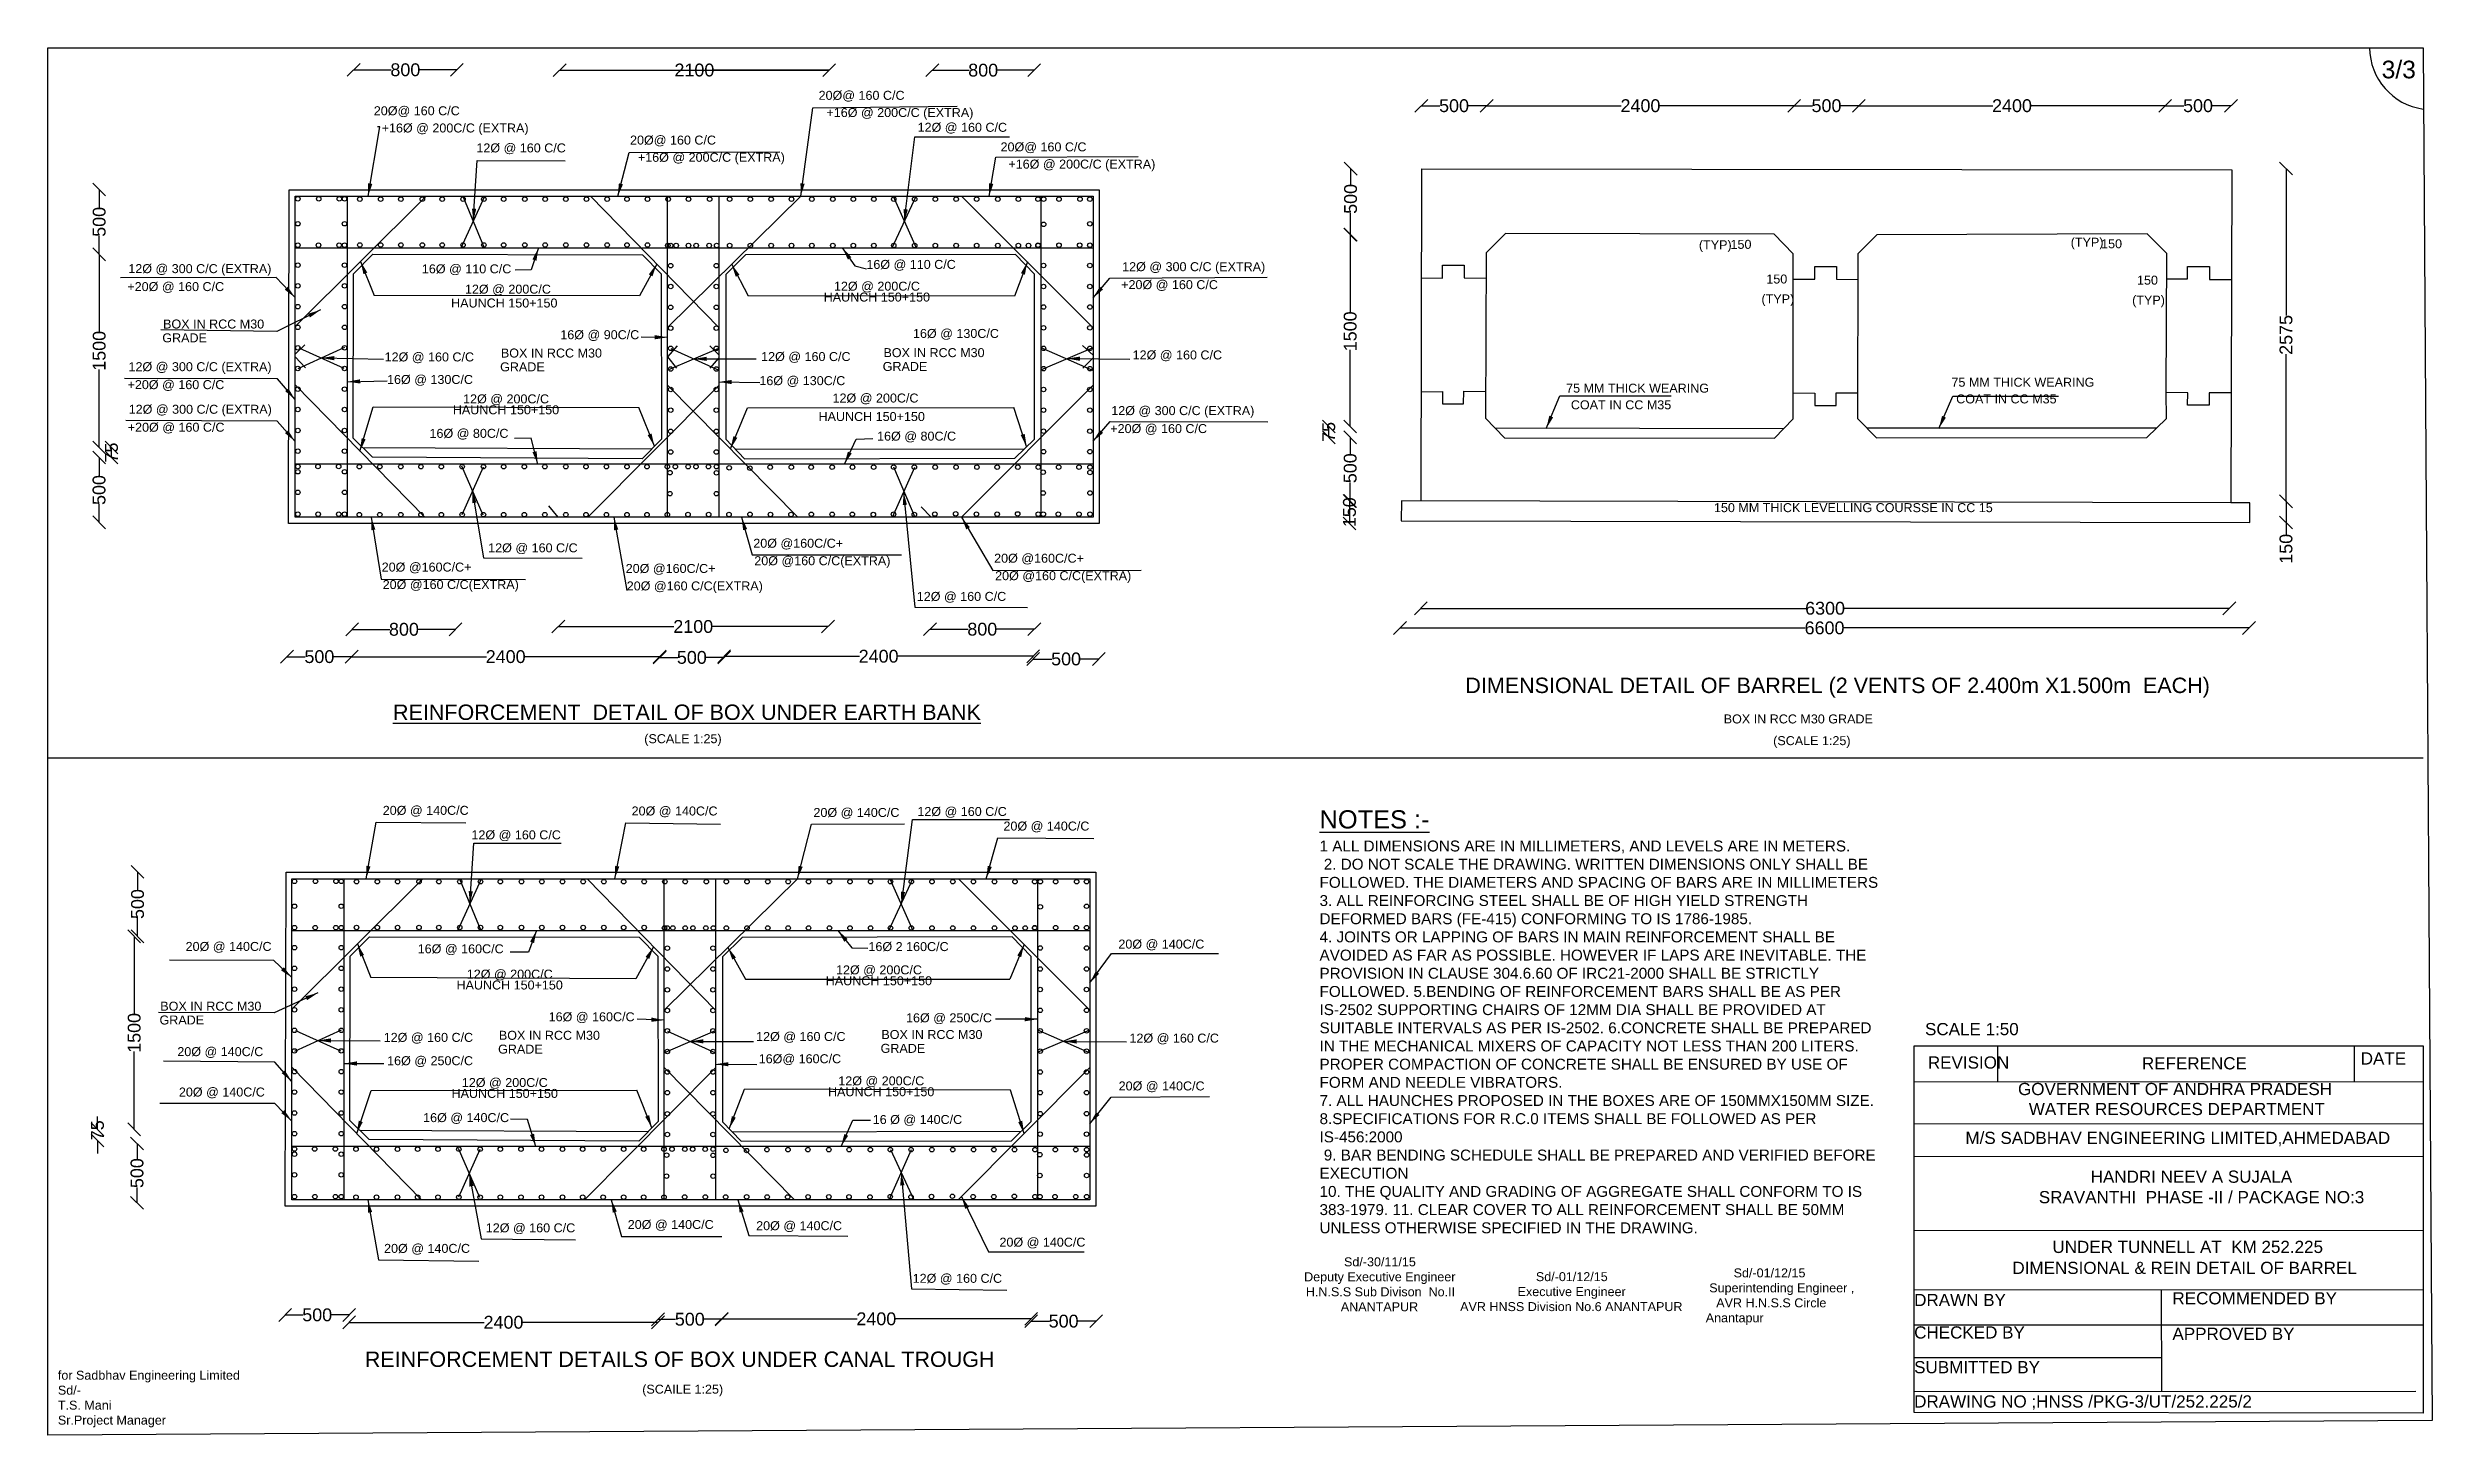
# Model space of a CAD drawing. Header units: millimetres. Extents: x 5124 to 14199266, y 2311 to 65213983.
# Drawn here: x 14180679 to 14199266, y 65203168 to 65213983 of the extents above.
import ezdxf

# ---------------------------------------------------------------- set-up
doc = ezdxf.new("R2010")
doc.units = ezdxf.units.MM
doc.header["$MEASUREMENT"] = 0
for name, color, linetype in [('DIMENSION', 7, 'Continuous'), ('DRAWING', 7, 'Continuous'), ('TEXT', 7, 'Continuous')]:
    doc.layers.add(name, color=color, linetype=linetype)
doc.styles.get("Standard").update_dxf_attribs({"font": 'arial.ttf', "height": 100})
doc.dimstyles.get("Standard").update_dxf_attribs({"dimtxt": 100, "dimasz": 100, "dimexe": 0.18, "dimexo": 0.0625, "dimgap": 0.09, "dimtad": 0, "dimdec": 0, "dimzin": 0, "dimdsep": 46, "dimtxsty": 'Standard', "dimblk": 'OBLIQUE', "dimcen": 0.09, "dimse1": 1, "dimse2": 1, "dimadec": 0, "dimazin": 0, "dimtfac": 1, "dimtdec": 0, "dimtofl": 0, "dimtmove": 0, "dimatfit": 3, "dimfxl": 1, "dimtolj": 1, "dimtzin": 0, "dimarcsym": 0})

msp = doc.modelspace()

# ---------------------------------------------------------------- texts
at = {"layer": 'DIMENSION'}
msp.add_text('3/3', height=137.48, dxfattribs=at).set_placement((14198871.3, 65213743.8))
at = {"layer": 'DIMENSION', "attachment_point": 1}
for s, insert, char_height, width in [('{\\H1.6667x;\\LNOTES :-}\\P1 ALL DIMENSIONS ARE IN MILLIMETERS, AND LEVELS ARE IN METERS.\\P 2. DO NOT SCALE THE DRAWING. WRITTEN DIMENSIONS ONLY SHALL BE FOLLOWED. THE DIAMETERS AND SPACING OF BARS ARE IN MILLIMETERS 3. ALL REINFORCING STEEL SHALL BE OF HIGH YIELD STRENGTH DEFORMED BARS (FE-415) CONFORMING TO IS 1786-1985. \\P4. JOINTS OR LAPPING OF BARS IN MAIN REINFORCEMENT SHALL BE AVOIDED AS FAR AS POSSIBLE. HOWEVER IF LAPS ARE INEVITABLE. THE PROVISION IN CLAUSE 304.6.60 OF IRC21-2000 SHALL BE STRICTLY FOLLOWED. 5.BENDING OF REINFORCEMENT BARS SHALL BE AS PER IS-2502 SUPPORTING CHAIRS OF 12MM DIA SHALL BE PROVIDED AT SUITABLE INTERVALS AS PER IS-2502. 6.CONCRETE SHALL BE PREPARED IN THE MECHANICAL MIXERS OF CAPACITY NOT LESS THAN 200 LITERS. PROPER COMPACTION OF CONCRETE SHALL BE ENSURED BY USE OF FORM AND NEEDLE VIBRATORS. \\P7. ALL HAUNCHES PROPOSED IN THE BOXES ARE OF 150MMX150MM SIZE. 8.SPECIFICATIONS FOR R.C.0 ITEMS SHALL BE FOLLOWED AS PER IS-456:2000\\P 9. BAR BENDING SCHEDULE SHALL BE PREPARED AND VERIFIED BEFORE EXECUTION \\P10. THE QUALITY AND GRADING OF AGGREGATE SHALL CONFORM TO IS 383-1979. 11. CLEAR COVER TO ALL REINFORCEMENT SHALL BE 50MM UNLESS OTHERWISE SPECIFIED IN THE DRAWING. ', (14190592.7, 65208039.3), 85, 4353.781), ('\\pi590.97;Sd/-01/12/15 \\P\\pi448.72;Executive Engineer  \\P\\pi0.69236;AVR HNSS Division No.6 ANANTAPUR', (14191687.9, 65204439.2), 70, 1733.622), ('        Sd/-01/12/15 \\P Superintending Engineer ,             AVR H.N.S.S Circle Anantapur', (14193603, 65204468.6), 70, 1398.963)]:
    msp.add_mtext(s, dxfattribs=dict(at, insert=insert, char_height=char_height, width=width))
at = {"layer": 'TEXT'}
for s, height, p in [('20Ø@ 160 C/C', 70, (14186688.2, 65213576.2)), ('20Ø@ 160 C/C', 70, (14183221.3, 65213456)), ('+16Ø @ 200C/C (EXTRA)', 70, (14186749.3, 65213442.1)), ('+16Ø @ 200C/C (EXTRA)', 70, (14183282.3, 65213321.9)), ('12Ø @ 160 C/C', 70, (14184020.8, 65213166.4)), ('20Ø@ 160 C/C', 70, (14185218.5, 65213227.5)), ('12Ø @ 160 C/C', 70, (14187459.9, 65213327.1)), ('20Ø@ 160 C/C', 70, (14188106.4, 65213174.5)), ('+16Ø @ 200C/C (EXTRA)', 70, (14185279.6, 65213093.4)), ('+16Ø @ 200C/C (EXTRA)', 70, (14188167.5, 65213040.4)), ('(TYP)', 70, (14193549.6, 65212411.1)), ('150', 70, (14193796.1, 65212414.9)), ('(TYP)', 70, (14196447.7, 65212431.3)), ('150', 70, (14196684.7, 65212419.3)), ('12Ø @ 300 C/C (EXTRA)', 70, (14181307.7, 65212225.6)), ('16Ø @ 110 C/C', 70, (14183595.9, 65212223.9)), ('16Ø @ 110 C/C', 70, (14187060.5, 65212258.5)), ('12Ø @ 300 C/C (EXTRA)', 70, (14189054.1, 65212240.8)), ('+20Ø @ 160 C/C', 70, (14181300.3, 65212085.7)), ('12Ø @ 200C/C', 70, (14183931.8, 65212065.7)), ('12Ø @ 200C/C', 70, (14186807.9, 65212088.8)), ('+20Ø @ 160 C/C', 70, (14189046.6, 65212100.8)), ('150', 70, (14194075.1, 65212144.7)), ('150', 70, (14196964.4, 65212135.9)), ('HAUNCH 150+150', 70, (14183823.9, 65211957.7)), ('HAUNCH 150+150', 70, (14186727.7, 65212004)), ('(TYP)', 70, (14194037.3, 65211989.4)), ('(TYP)', 70, (14196926.6, 65211980.7)), ('GRADE', 70, (14181572.8, 65211686.1)), ('BOX IN RCC M30', 70, (14181578.8, 65211793.9)), ('16Ø @ 90C/C', 70, (14184674.9, 65211710.7)), ('16Ø @ 130C/C', 70, (14187423.8, 65211720.4)), ('12Ø @ 160 C/C', 70, (14183305.5, 65211537.4)), ('BOX IN RCC M30', 70, (14184211.7, 65211567.8)), ('12Ø @ 160 C/C', 70, (14186240.2, 65211540.3)), ('BOX IN RCC M30', 70, (14187193.8, 65211570.8)), ('12Ø @ 160 C/C', 70, (14189135.8, 65211552.9)), ('+20Ø @ 160 C/C', 70, (14181301.9, 65211321.4)), ('12Ø @ 300 C/C (EXTRA)', 70, (14181309.3, 65211461.4)), ('16Ø @ 130C/C', 70, (14183324.4, 65211361.7)), ('GRADE', 70, (14184205.7, 65211460.1)), ('16Ø @ 130C/C', 70, (14186226.4, 65211352.6)), ('GRADE', 70, (14187187.8, 65211463.1)), ('75 MM THICK WEARING', 70, (14192514.9, 65211294.2)), ('75 MM THICK WEARING', 70, (14195518.3, 65211340.2)), ('12Ø @ 300 C/C (EXTRA)', 70, (14181310.8, 65211129.5)), ('HAUNCH 150+150', 70, (14183837, 65211125.5)), ('12Ø @ 200C/C', 70, (14183917.2, 65211210.4)), ('12Ø @ 200C/C', 70, (14186796.9, 65211217.1)), ('12Ø @ 300 C/C (EXTRA)', 70, (14188969.2, 65211119)), ('COAT IN CC M35', 70, (14192551.6, 65211164.2)), ('COAT IN CC M35', 70, (14195555, 65211210.1)), ('+20Ø @ 160 C/C', 70, (14181303.4, 65210989.5)), ('16Ø @ 80C/C', 70, (14183655.4, 65210941.8)), ('HAUNCH 150+150', 70, (14186687.5, 65211072.8)), ('16Ø @ 80C/C', 70, (14187144.1, 65210920.2)), ('+20Ø @ 160 C/C', 70, (14188961.7, 65210979)), ('150 MM THICK LEVELLING COURSSE IN CC 15', 70, (14193666.8, 65210362.7)), ('12Ø @ 160 C/C', 70, (14184112.9, 65210049.7)), ('20Ø @160C/C+', 70, (14186179, 65210085.2)), ('20Ø @160C/C+', 70, (14183282.7, 65209899.6)), ('20Ø @160C/C+', 70, (14185184.7, 65209888.8)), ('20Ø @160 C/C(EXTRA)', 70, (14186186.9, 65209949)), ('20Ø @160C/C+', 70, (14188056.3, 65209968.6)), ('20Ø @160 C/C(EXTRA)', 70, (14188064.1, 65209832.5)), ('20Ø @160 C/C(EXTRA)', 70, (14183290.5, 65209763.4)), ('20Ø @160 C/C(EXTRA)', 70, (14185192.6, 65209752.7)), ('12Ø @ 160 C/C', 70, (14187453.5, 65209671)), ('DIMENSIONAL DETAIL OF BARREL (2 VENTS OF 2.400m X1.500m  EACH)', 120, (14191729.1, 65208952.8)), ('%%UREINFORCEMENT  DETAIL OF BOX UNDER EARTH BANK', 120, (14183370.8, 65208743.2)), ('BOX IN RCC M30 GRADE', 70, (14193743, 65208715.9)), ('(SCALE 1:25)', 70, (14185329.2, 65208562.1)), ('(SCALE 1:25)', 70, (14194128.5, 65208546.7)), ('20Ø @ 140C/C', 70, (14183291, 65208003.5)), ('20Ø @ 140C/C', 70, (14185230.6, 65207998.6)), ('20Ø @ 140C/C', 70, (14186648, 65207987)), ('12Ø @ 160 C/C', 70, (14187458, 65207994.7)), ('12Ø @ 160 C/C', 70, (14183982.4, 65207812.7)), ('20Ø @ 140C/C', 70, (14188129, 65207881.1)), ('20Ø @ 140C/C', 70, (14181754.4, 65206942.9)), ('16Ø @ 160C/C', 70, (14183563.5, 65206924.4)), ('16Ø 2 160C/C', 70, (14187076.7, 65206941.7)), ('20Ø @ 140C/C', 70, (14189024.8, 65206961.3)), ('12Ø @ 200C/C', 70, (14183945.9, 65206727.1)), ('HAUNCH 150+150', 70, (14186743.7, 65206675.4)), ('12Ø @ 200C/C', 70, (14186823.9, 65206760.2)), ('BOX IN RCC M30', 70, (14181557, 65206477.3)), ('HAUNCH 150+150', 70, (14183865.7, 65206642.3)), ('GRADE', 70, (14181551, 65206369.6)), ('16Ø @ 160C/C', 70, (14184584.1, 65206394.6)), ('16Ø @ 250C/C', 70, (14187369.6, 65206386.6)), ('SCALE 1:50', 95, (14195312, 65206286.1)), ('20Ø @ 140C/C', 70, (14181689.8, 65206123)), ('12Ø @ 160 C/C', 70, (14183298.3, 65206234.1)), ('GRADE', 70, (14184190, 65206142.5)), ('BOX IN RCC M30', 70, (14184196, 65206250.3)), ('12Ø @ 160 C/C', 70, (14186201.2, 65206241)), ('GRADE', 70, (14187171.4, 65206148.6)), ('BOX IN RCC M30', 70, (14187177.4, 65206256.4)), ('12Ø @ 160 C/C', 70, (14189111.3, 65206228.5)), ('16Ø @ 250C/C', 70, (14183325, 65206052.3)), ('16Ø@ 160C/C', 70, (14186221.3, 65206067.6)), ('REVISION', 95, (14195334.4, 65206025.8)), ('REFERENCE', 95, (14197002.5, 65206019.6)), ('DATE', 95, (14198708.2, 65206057.2)), ('20Ø @ 140C/C', 70, (14181702.1, 65205808.1)), ('HAUNCH 150+150', 70, (14183827.2, 65205797.4)), ('12Ø @ 200C/C', 70, (14183907.4, 65205882.2)), ('HAUNCH 150+150', 70, (14186761.4, 65205810.5)), ('12Ø @ 200C/C', 70, (14186841.6, 65205895.3)), ('20Ø @ 140C/C', 70, (14189026.8, 65205855.6)), ('GOVERNMENT OF ANDHRA PRADESH ', 95, (14196036.8, 65205819.1)), ('16Ø @ 140C/C', 70, (14183605.7, 65205608.8)), ('16 Ø @ 140C/C', 70, (14187110.2, 65205593.9)), ('WATER RESOURCES DEPARTMENT', 95, (14196121, 65205663.5)), ('M/S SADBHAV ENGINEERING LIMITED,AHMEDABAD', 95, (14195627, 65205438.3)), ('HANDRI NEEV A SUJALA ', 95, (14196603.2, 65205136.1)), ('SRAVANTHI  PHASE -II / PACKAGE NO:3', 95, (14196199.2, 65204976.5)), ('12Ø @ 160 C/C', 70, (14184094.1, 65204749.5)), ('20Ø @ 140C/C', 70, (14185200.5, 65204775.6)), ('20Ø @ 140C/C', 70, (14186201.4, 65204766.4)), ('20Ø @ 140C/C', 70, (14188098, 65204638.1)), ('UNDER TUNNELL AT  KM 252.225', 95, (14196305.1, 65204588.6)), ('20Ø @ 140C/C', 70, (14183301.3, 65204589.5)), ('DIMENSIONAL & REIN DETAIL OF BARREL', 95, (14195993.2, 65204425.2)), ('12Ø @ 160 C/C', 70, (14187421.3, 65204356.1)), ('DRAWN BY ', 95, (14195227.4, 65204175.1)), ('RECOMMENDED BY ', 95, (14197240.5, 65204188.2)), ('CHECKED BY ', 95, (14195227.4, 65203922.1)), ('APPROVED BY ', 95, (14197240.6, 65203911.3)), ('REINFORCEMENT DETAILS OF BOX UNDER CANAL TROUGH', 120, (14183151.4, 65203700.6)), ('SUBMITTED BY ', 95, (14195227.4, 65203651.3)), ('(SCAILE 1:25)', 70, (14185313.6, 65203492.3)), ('DRAWING NO ;HNSS /PKG-3/UT/252.225/2', 95, (14195227.4, 65203384.2))]:
    msp.add_text(s, height=height, dxfattribs=at).set_placement(p)
at = {"layer": 'TEXT', "char_height": 70, "attachment_point": 1}
for s, insert, width in [('\\pi379.07;Sd/-30/11/15 \\P\\pi68.221;Deputy Executive Engineer  \\P\\pi81.71;H.N.S.S Sub Divison  No.II\\P\\pi353.97;ANANTAPUR ', (14190404.4, 65204554.7), 1309.826), ('for Sadbhav Engineering Limited  \\PSd/-\\PT.S. Mani \\PSr.Project Manager ', (14180758.8, 65203671.1), 1460.471)]:
    msp.add_mtext(s, dxfattribs=dict(at, insert=insert, width=width))

# ---------------------------------------------------------------- blocks, each defined once
blk = doc.blocks.new('_Oblique')
at = {"color": 0, "linetype": 'ByBlock', "lineweight": -2}
blk.add_line((-0.5, -0.5), (0.5, 0.5), dxfattribs=at)
blk = doc.blocks.new('*D4')
at = {"layer": 'Defpoints', "color": 0, "transparency": 16777216}
for p in [(14183064, 65213814), (14183869, 65213814), (14183869, 65213810)]:
    blk.add_point(p, dxfattribs=at)
at = {"layer": 'DIMENSION', "color": 0, "lineweight": -2, "transparency": 16777216}
for p, q in [((14183064, 65213810), (14183356, 65213810)), ((14183869, 65213810), (14183577, 65213810))]:
    blk.add_line(p, q, dxfattribs=at)
at = {"layer": 'DIMENSION', "color": 0, "lineweight": -2, "transparency": 16777216, "xscale": 100, "yscale": 100, "zscale": 100, "rotation": 180}
blk.add_blockref('_Oblique', (14183064, 65213810), dxfattribs=at)
at = {"layer": 'DIMENSION', "color": 0, "lineweight": -2, "transparency": 16777216, "xscale": 100, "yscale": 100, "zscale": 100}
blk.add_blockref('_Oblique', (14183869, 65213810), dxfattribs=at)
at = {"layer": 'DIMENSION', "color": 0, "transparency": 16777216, "insert": (14183467, 65213810), "char_height": 100, "attachment_point": 5}
blk.add_mtext('\\A1;800', dxfattribs=at)
blk = doc.blocks.new('*D5')
at = {"layer": 'Defpoints', "color": 0, "transparency": 16777216}
for p in [(14184670, 65213808), (14186770, 65213808), (14186770, 65213808)]:
    blk.add_point(p, dxfattribs=at)
at = {"layer": 'DIMENSION', "color": 0, "lineweight": -2, "transparency": 16777216}
for p, q in [((14184670, 65213808), (14185570, 65213808)), ((14186770, 65213808), (14185870, 65213808))]:
    blk.add_line(p, q, dxfattribs=at)
at = {"layer": 'DIMENSION', "color": 0, "lineweight": -2, "transparency": 16777216, "xscale": 100, "yscale": 100, "zscale": 100, "rotation": 180}
blk.add_blockref('_Oblique', (14184670, 65213808), dxfattribs=at)
at = {"layer": 'DIMENSION', "color": 0, "lineweight": -2, "transparency": 16777216, "xscale": 100, "yscale": 100, "zscale": 100}
blk.add_blockref('_Oblique', (14186770, 65213808), dxfattribs=at)
at = {"layer": 'DIMENSION', "color": 0, "transparency": 16777216, "insert": (14185720, 65213808), "char_height": 100, "attachment_point": 5}
blk.add_mtext('\\A1;2100', dxfattribs=at)
blk = doc.blocks.new('*D6')
at = {"layer": 'Defpoints', "color": 0, "transparency": 16777216}
for p in [(14187575, 65213800), (14188368, 65213810), (14188368, 65213807)]:
    blk.add_point(p, dxfattribs=at)
at = {"layer": 'DIMENSION', "color": 0, "lineweight": -2, "transparency": 16777216}
for p, q in [((14187575, 65213807), (14187861, 65213807)), ((14188368, 65213807), (14188082, 65213807))]:
    blk.add_line(p, q, dxfattribs=at)
at = {"layer": 'DIMENSION', "color": 0, "lineweight": -2, "transparency": 16777216, "xscale": 100, "yscale": 100, "zscale": 100, "rotation": 180}
blk.add_blockref('_Oblique', (14187575, 65213807), dxfattribs=at)
at = {"layer": 'DIMENSION', "color": 0, "lineweight": -2, "transparency": 16777216, "xscale": 100, "yscale": 100, "zscale": 100}
blk.add_blockref('_Oblique', (14188368, 65213807), dxfattribs=at)
at = {"layer": 'DIMENSION', "color": 0, "transparency": 16777216, "insert": (14187971, 65213807), "char_height": 100, "attachment_point": 5}
blk.add_mtext('\\A1;800', dxfattribs=at)
blk = doc.blocks.new('*D7')
at = {"layer": 'Defpoints', "color": 0, "transparency": 16777216}
for p in [(14181102, 65212877), (14181081, 65212372), (14181106, 65212372)]:
    blk.add_point(p, dxfattribs=at)
at = {"layer": 'DIMENSION', "color": 0, "lineweight": -2, "transparency": 16777216}
for p, q in [((14181081, 65212877), (14181081, 65212735)), ((14181081, 65212372), (14181081, 65212514))]:
    blk.add_line(p, q, dxfattribs=at)
at = {"layer": 'DIMENSION', "color": 0, "lineweight": -2, "transparency": 16777216, "xscale": 100, "yscale": 100, "zscale": 100}
for p, rotation in [((14181081, 65212877), 90), ((14181081, 65212372), 270)]:
    blk.add_blockref('_Oblique', p, dxfattribs=dict(at, rotation=rotation))
at = {"layer": 'DIMENSION', "color": 0, "transparency": 16777216, "insert": (14181081, 65212625), "char_height": 100, "attachment_point": 5, "rotation": 90}
blk.add_mtext('\\A1;500', dxfattribs=at)
blk = doc.blocks.new('*D8')
at = {"layer": 'Defpoints', "color": 0, "transparency": 16777216}
for p in [(14181081, 65212372), (14181081, 65210867), (14181089, 65210867)]:
    blk.add_point(p, dxfattribs=at)
at = {"layer": 'DIMENSION', "color": 0, "lineweight": -2, "transparency": 16777216}
for p, q in [((14181081, 65212372), (14181081, 65211764)), ((14181081, 65210867), (14181081, 65211475))]:
    blk.add_line(p, q, dxfattribs=at)
at = {"layer": 'DIMENSION', "color": 0, "lineweight": -2, "transparency": 16777216, "xscale": 100, "yscale": 100, "zscale": 100}
for p, rotation in [((14181081, 65212372), 90), ((14181081, 65210867), 270)]:
    blk.add_blockref('_Oblique', p, dxfattribs=dict(at, rotation=rotation))
at = {"layer": 'DIMENSION', "color": 0, "transparency": 16777216, "insert": (14181081, 65211620), "char_height": 100, "attachment_point": 5, "rotation": 90}
blk.add_mtext('\\A1;1500', dxfattribs=at)
blk = doc.blocks.new('*D9')
at = {"layer": 'Defpoints', "color": 0, "transparency": 16777216}
for p in [(14181081, 65210867), (14181177, 65210867), (14181080, 65210788)]:
    blk.add_point(p, dxfattribs=at)
at = {"layer": 'DIMENSION', "color": 0, "lineweight": -2, "transparency": 16777216}
blk.add_line((14181177, 65210788), (14181177, 65210867), dxfattribs=at)
at = {"layer": 'DIMENSION', "color": 0, "lineweight": -2, "transparency": 16777216, "xscale": 100, "yscale": 100, "zscale": 100}
for p, rotation in [((14181177, 65210867), 90), ((14181177, 65210788), 270)]:
    blk.add_blockref('_Oblique', p, dxfattribs=dict(at, rotation=rotation))
at = {"layer": 'DIMENSION', "color": 0, "transparency": 16777216, "insert": (14181177, 65210827), "char_height": 100, "attachment_point": 5, "rotation": 90}
blk.add_mtext('\\A1;75', dxfattribs=at)
blk = doc.blocks.new('*D10')
at = {"layer": 'Defpoints', "color": 0, "transparency": 16777216}
for p in [(14181080, 65210788), (14181080, 65210283), (14181081, 65210283)]:
    blk.add_point(p, dxfattribs=at)
at = {"layer": 'DIMENSION', "color": 0, "lineweight": -2, "transparency": 16777216}
for p, q in [((14181080, 65210788), (14181080, 65210646)), ((14181080, 65210283), (14181080, 65210425))]:
    blk.add_line(p, q, dxfattribs=at)
at = {"layer": 'DIMENSION', "color": 0, "lineweight": -2, "transparency": 16777216, "xscale": 100, "yscale": 100, "zscale": 100}
for p, rotation in [((14181080, 65210788), 90), ((14181080, 65210283), 270)]:
    blk.add_blockref('_Oblique', p, dxfattribs=dict(at, rotation=rotation))
at = {"layer": 'DIMENSION', "color": 0, "transparency": 16777216, "insert": (14181080, 65210535), "char_height": 100, "attachment_point": 5, "rotation": 90}
blk.add_mtext('\\A1;500', dxfattribs=at)
blk = doc.blocks.new('*D11')
at = {"layer": 'Defpoints', "color": 0, "transparency": 16777216}
for p in [(14182544, 65209236), (14183049, 65209236), (14183049, 65209226)]:
    blk.add_point(p, dxfattribs=at)
at = {"layer": 'DIMENSION', "color": 0, "lineweight": -2, "transparency": 16777216}
for p, q in [((14182544, 65209236), (14182686, 65209236)), ((14183049, 65209236), (14182907, 65209236))]:
    blk.add_line(p, q, dxfattribs=at)
at = {"layer": 'DIMENSION', "color": 0, "lineweight": -2, "transparency": 16777216, "xscale": 100, "yscale": 100, "zscale": 100, "rotation": 180}
blk.add_blockref('_Oblique', (14182544, 65209236), dxfattribs=at)
at = {"layer": 'DIMENSION', "color": 0, "lineweight": -2, "transparency": 16777216, "xscale": 100, "yscale": 100, "zscale": 100}
blk.add_blockref('_Oblique', (14183049, 65209236), dxfattribs=at)
at = {"layer": 'DIMENSION', "color": 0, "transparency": 16777216, "insert": (14182797, 65209236), "char_height": 100, "attachment_point": 5}
blk.add_mtext('\\A1;500', dxfattribs=at)
blk = doc.blocks.new('*D12')
at = {"layer": 'Defpoints', "color": 0, "transparency": 16777216}
for p in [(14183049, 65209236), (14185449, 65209236), (14185449, 65209236)]:
    blk.add_point(p, dxfattribs=at)
at = {"layer": 'DIMENSION', "color": 0, "lineweight": -2, "transparency": 16777216}
for p, q in [((14183049, 65209236), (14184099, 65209236)), ((14185449, 65209236), (14184399, 65209236))]:
    blk.add_line(p, q, dxfattribs=at)
at = {"layer": 'DIMENSION', "color": 0, "lineweight": -2, "transparency": 16777216, "xscale": 100, "yscale": 100, "zscale": 100, "rotation": 180}
blk.add_blockref('_Oblique', (14183049, 65209236), dxfattribs=at)
at = {"layer": 'DIMENSION', "color": 0, "lineweight": -2, "transparency": 16777216, "xscale": 100, "yscale": 100, "zscale": 100}
blk.add_blockref('_Oblique', (14185449, 65209236), dxfattribs=at)
at = {"layer": 'DIMENSION', "color": 0, "transparency": 16777216, "insert": (14184249, 65209236), "char_height": 100, "attachment_point": 5}
blk.add_mtext('\\A1;2400', dxfattribs=at)
blk = doc.blocks.new('*D13')
at = {"layer": 'Defpoints', "color": 0, "transparency": 16777216}
for p in [(14183053, 65209454), (14183858, 65209457), (14183858, 65209449)]:
    blk.add_point(p, dxfattribs=at)
at = {"layer": 'DIMENSION', "color": 0, "lineweight": -2, "transparency": 16777216}
for p, q in [((14183053, 65209449), (14183345, 65209449)), ((14183858, 65209449), (14183566, 65209449))]:
    blk.add_line(p, q, dxfattribs=at)
at = {"layer": 'DIMENSION', "color": 0, "lineweight": -2, "transparency": 16777216, "xscale": 100, "yscale": 100, "zscale": 100, "rotation": 180}
blk.add_blockref('_Oblique', (14183053, 65209449), dxfattribs=at)
at = {"layer": 'DIMENSION', "color": 0, "lineweight": -2, "transparency": 16777216, "xscale": 100, "yscale": 100, "zscale": 100}
blk.add_blockref('_Oblique', (14183858, 65209449), dxfattribs=at)
at = {"layer": 'DIMENSION', "color": 0, "transparency": 16777216, "insert": (14183456, 65209449), "char_height": 100, "attachment_point": 5}
blk.add_mtext('\\A1;800', dxfattribs=at)
blk = doc.blocks.new('*D14')
at = {"layer": 'Defpoints', "color": 0, "transparency": 16777216}
for p in [(14185449, 65209236), (14185952, 65209245), (14185952, 65209230)]:
    blk.add_point(p, dxfattribs=at)
at = {"layer": 'DIMENSION', "color": 0, "lineweight": -2, "transparency": 16777216}
for p, q in [((14185449, 65209230), (14185590, 65209230)), ((14185952, 65209230), (14185811, 65209230))]:
    blk.add_line(p, q, dxfattribs=at)
at = {"layer": 'DIMENSION', "color": 0, "lineweight": -2, "transparency": 16777216, "xscale": 100, "yscale": 100, "zscale": 100, "rotation": 180}
blk.add_blockref('_Oblique', (14185449, 65209230), dxfattribs=at)
at = {"layer": 'DIMENSION', "color": 0, "lineweight": -2, "transparency": 16777216, "xscale": 100, "yscale": 100, "zscale": 100}
blk.add_blockref('_Oblique', (14185952, 65209230), dxfattribs=at)
at = {"layer": 'DIMENSION', "color": 0, "transparency": 16777216, "insert": (14185700, 65209230), "char_height": 100, "attachment_point": 5}
blk.add_mtext('\\A1;500', dxfattribs=at)
blk = doc.blocks.new('*D15')
at = {"layer": 'Defpoints', "color": 0, "transparency": 16777216}
for p in [(14184660, 65209447), (14186761, 65209471), (14186761, 65209438)]:
    blk.add_point(p, dxfattribs=at)
at = {"layer": 'DIMENSION', "color": 0, "lineweight": -2, "transparency": 16777216}
for p, q in [((14184660, 65209471), (14185561, 65209471)), ((14186761, 65209471), (14185861, 65209471))]:
    blk.add_line(p, q, dxfattribs=at)
at = {"layer": 'DIMENSION', "color": 0, "lineweight": -2, "transparency": 16777216, "xscale": 100, "yscale": 100, "zscale": 100, "rotation": 180}
blk.add_blockref('_Oblique', (14184660, 65209471), dxfattribs=at)
at = {"layer": 'DIMENSION', "color": 0, "lineweight": -2, "transparency": 16777216, "xscale": 100, "yscale": 100, "zscale": 100}
blk.add_blockref('_Oblique', (14186761, 65209471), dxfattribs=at)
at = {"layer": 'DIMENSION', "color": 0, "transparency": 16777216, "insert": (14185711, 65209471), "char_height": 100, "attachment_point": 5}
blk.add_mtext('\\A1;2100', dxfattribs=at)
blk = doc.blocks.new('*D16')
at = {"layer": 'Defpoints', "color": 0, "transparency": 16777216}
for p in [(14185952, 65209230), (14188361, 65209239), (14188361, 65209230)]:
    blk.add_point(p, dxfattribs=at)
at = {"layer": 'DIMENSION', "color": 0, "lineweight": -2, "transparency": 16777216}
for p, q in [((14185952, 65209239), (14187006, 65209239)), ((14188361, 65209239), (14187306, 65209239))]:
    blk.add_line(p, q, dxfattribs=at)
at = {"layer": 'DIMENSION', "color": 0, "lineweight": -2, "transparency": 16777216, "xscale": 100, "yscale": 100, "zscale": 100, "rotation": 180}
blk.add_blockref('_Oblique', (14185952, 65209239), dxfattribs=at)
at = {"layer": 'DIMENSION', "color": 0, "lineweight": -2, "transparency": 16777216, "xscale": 100, "yscale": 100, "zscale": 100}
blk.add_blockref('_Oblique', (14188361, 65209239), dxfattribs=at)
at = {"layer": 'DIMENSION', "color": 0, "transparency": 16777216, "insert": (14187156, 65209239), "char_height": 100, "attachment_point": 5}
blk.add_mtext('\\A1;2400', dxfattribs=at)
blk = doc.blocks.new('*D17')
at = {"layer": 'Defpoints', "color": 0, "transparency": 16777216}
for p in [(14188361, 65209230), (14188873, 65209236), (14188873, 65209218)]:
    blk.add_point(p, dxfattribs=at)
at = {"layer": 'DIMENSION', "color": 0, "lineweight": -2, "transparency": 16777216}
for p, q in [((14188361, 65209218), (14188507, 65209218)), ((14188873, 65209218), (14188727, 65209218))]:
    blk.add_line(p, q, dxfattribs=at)
at = {"layer": 'DIMENSION', "color": 0, "lineweight": -2, "transparency": 16777216, "xscale": 100, "yscale": 100, "zscale": 100, "rotation": 180}
blk.add_blockref('_Oblique', (14188361, 65209218), dxfattribs=at)
at = {"layer": 'DIMENSION', "color": 0, "lineweight": -2, "transparency": 16777216, "xscale": 100, "yscale": 100, "zscale": 100}
blk.add_blockref('_Oblique', (14188873, 65209218), dxfattribs=at)
at = {"layer": 'DIMENSION', "color": 0, "transparency": 16777216, "insert": (14188617, 65209218), "char_height": 100, "attachment_point": 5}
blk.add_mtext('\\A1;500', dxfattribs=at)
blk = doc.blocks.new('*D18')
at = {"layer": 'Defpoints', "color": 0, "transparency": 16777216}
for p in [(14187557, 65209447), (14188370, 65209456), (14188370, 65209450)]:
    blk.add_point(p, dxfattribs=at)
at = {"layer": 'DIMENSION', "color": 0, "lineweight": -2, "transparency": 16777216}
for p, q in [((14187557, 65209450), (14187853, 65209450)), ((14188370, 65209450), (14188074, 65209450))]:
    blk.add_line(p, q, dxfattribs=at)
at = {"layer": 'DIMENSION', "color": 0, "lineweight": -2, "transparency": 16777216, "xscale": 100, "yscale": 100, "zscale": 100, "rotation": 180}
blk.add_blockref('_Oblique', (14187557, 65209450), dxfattribs=at)
at = {"layer": 'DIMENSION', "color": 0, "lineweight": -2, "transparency": 16777216, "xscale": 100, "yscale": 100, "zscale": 100}
blk.add_blockref('_Oblique', (14188370, 65209450), dxfattribs=at)
at = {"layer": 'DIMENSION', "color": 0, "transparency": 16777216, "insert": (14187964, 65209450), "char_height": 100, "attachment_point": 5}
blk.add_mtext('\\A1;800', dxfattribs=at)
blk = doc.blocks.new('*D19')
at = {"layer": 'Defpoints', "color": 0, "transparency": 16777216}
for p in [(14191100, 65210450), (14190826, 65210274), (14191108, 65210274)]:
    blk.add_point(p, dxfattribs=at)
at = {"layer": 'DIMENSION', "color": 0, "lineweight": -2, "transparency": 16777216}
blk.add_line((14190826, 65210450), (14190826, 65210274), dxfattribs=at)
at = {"layer": 'DIMENSION', "color": 0, "lineweight": -2, "transparency": 16777216, "xscale": 100, "yscale": 100, "zscale": 100}
for p, rotation in [((14190826, 65210450), 90), ((14190826, 65210274), 270)]:
    blk.add_blockref('_Oblique', p, dxfattribs=dict(at, rotation=rotation))
at = {"layer": 'DIMENSION', "color": 0, "transparency": 16777216, "insert": (14190826, 65210362), "char_height": 100, "attachment_point": 5, "rotation": 90}
blk.add_mtext('\\A1;150', dxfattribs=at)
blk = doc.blocks.new('*D20')
at = {"layer": 'Defpoints', "color": 0, "transparency": 16777216}
for p in [(14190832, 65210946), (14191100, 65210946), (14191100, 65210450)]:
    blk.add_point(p, dxfattribs=at)
at = {"layer": 'DIMENSION', "color": 0, "lineweight": -2, "transparency": 16777216}
for p, q in [((14190832, 65210946), (14190832, 65210815)), ((14190832, 65210450), (14190832, 65210594))]:
    blk.add_line(p, q, dxfattribs=at)
at = {"layer": 'DIMENSION', "color": 0, "lineweight": -2, "transparency": 16777216, "xscale": 100, "yscale": 100, "zscale": 100}
for p, rotation in [((14190832, 65210946), 90), ((14190832, 65210450), 270)]:
    blk.add_blockref('_Oblique', p, dxfattribs=dict(at, rotation=rotation))
at = {"layer": 'DIMENSION', "color": 0, "transparency": 16777216, "insert": (14190832, 65210705), "char_height": 100, "attachment_point": 5, "rotation": 90}
blk.add_mtext('\\A1;500', dxfattribs=at)
blk = doc.blocks.new('*D21')
at = {"layer": 'Defpoints', "color": 0, "transparency": 16777216}
for p in [(14190665, 65211030), (14191081, 65211030), (14191081, 65210946)]:
    blk.add_point(p, dxfattribs=at)
at = {"layer": 'DIMENSION', "color": 0, "lineweight": -2, "transparency": 16777216}
blk.add_line((14190665, 65210946), (14190665, 65211030), dxfattribs=at)
at = {"layer": 'DIMENSION', "color": 0, "lineweight": -2, "transparency": 16777216, "xscale": 100, "yscale": 100, "zscale": 100}
for p, rotation in [((14190665, 65211030), 90), ((14190665, 65210946), 270)]:
    blk.add_blockref('_Oblique', p, dxfattribs=dict(at, rotation=rotation))
at = {"layer": 'DIMENSION', "color": 0, "transparency": 16777216, "insert": (14190665, 65210988), "char_height": 100, "attachment_point": 5, "rotation": 90}
blk.add_mtext('\\A1;75', dxfattribs=at)
blk = doc.blocks.new('*D22')
at = {"layer": 'Defpoints', "color": 0, "transparency": 16777216}
for p in [(14190832, 65212525), (14191101, 65212525), (14191081, 65211030)]:
    blk.add_point(p, dxfattribs=at)
at = {"layer": 'DIMENSION', "color": 0, "lineweight": -2, "transparency": 16777216}
for p, q in [((14190832, 65212525), (14190832, 65211916)), ((14190832, 65211030), (14190832, 65211627))]:
    blk.add_line(p, q, dxfattribs=at)
at = {"layer": 'DIMENSION', "color": 0, "lineweight": -2, "transparency": 16777216, "xscale": 100, "yscale": 100, "zscale": 100}
for p, rotation in [((14190832, 65212525), 90), ((14190832, 65211030), 270)]:
    blk.add_blockref('_Oblique', p, dxfattribs=dict(at, rotation=rotation))
at = {"layer": 'DIMENSION', "color": 0, "transparency": 16777216, "insert": (14190832, 65211772), "char_height": 100, "attachment_point": 5, "rotation": 90}
blk.add_mtext('\\A1;1500', dxfattribs=at)
blk = doc.blocks.new('*D23')
at = {"layer": 'Defpoints', "color": 0, "transparency": 16777216}
for p in [(14190835, 65213040), (14191104, 65213040), (14191101, 65212525)]:
    blk.add_point(p, dxfattribs=at)
at = {"layer": 'DIMENSION', "color": 0, "lineweight": -2, "transparency": 16777216}
for p, q in [((14190835, 65213040), (14190835, 65212914)), ((14190835, 65212525), (14190835, 65212693))]:
    blk.add_line(p, q, dxfattribs=at)
at = {"layer": 'DIMENSION', "color": 0, "lineweight": -2, "transparency": 16777216, "xscale": 100, "yscale": 100, "zscale": 100}
for p, rotation in [((14190835, 65213040), 90), ((14190835, 65212525), 270)]:
    blk.add_blockref('_Oblique', p, dxfattribs=dict(at, rotation=rotation))
at = {"layer": 'DIMENSION', "color": 0, "transparency": 16777216, "insert": (14190835, 65212804), "char_height": 100, "attachment_point": 5, "rotation": 90}
blk.add_mtext('\\A1;500', dxfattribs=at)
blk = doc.blocks.new('*D24')
at = {"layer": 'Defpoints', "color": 0, "transparency": 16777216}
for p in [(14191386, 65213538), (14191895, 65213530), (14191895, 65213530)]:
    blk.add_point(p, dxfattribs=at)
at = {"layer": 'DIMENSION', "color": 0, "lineweight": -2, "transparency": 16777216}
for p, q in [((14191386, 65213530), (14191530, 65213530)), ((14191895, 65213530), (14191751, 65213530))]:
    blk.add_line(p, q, dxfattribs=at)
at = {"layer": 'DIMENSION', "color": 0, "lineweight": -2, "transparency": 16777216, "xscale": 100, "yscale": 100, "zscale": 100, "rotation": 180}
blk.add_blockref('_Oblique', (14191386, 65213530), dxfattribs=at)
at = {"layer": 'DIMENSION', "color": 0, "lineweight": -2, "transparency": 16777216, "xscale": 100, "yscale": 100, "zscale": 100}
blk.add_blockref('_Oblique', (14191895, 65213530), dxfattribs=at)
at = {"layer": 'DIMENSION', "color": 0, "transparency": 16777216, "insert": (14191641, 65213530), "char_height": 100, "attachment_point": 5}
blk.add_mtext('\\A1;500', dxfattribs=at)
blk = doc.blocks.new('*D25')
at = {"layer": 'Defpoints', "color": 0, "transparency": 16777216}
for p in [(14191895, 65213530), (14194292, 65213530), (14194292, 65213515)]:
    blk.add_point(p, dxfattribs=at)
at = {"layer": 'DIMENSION', "color": 0, "lineweight": -2, "transparency": 16777216}
for p, q in [((14191895, 65213530), (14192943, 65213530)), ((14194292, 65213530), (14193244, 65213530))]:
    blk.add_line(p, q, dxfattribs=at)
at = {"layer": 'DIMENSION', "color": 0, "lineweight": -2, "transparency": 16777216, "xscale": 100, "yscale": 100, "zscale": 100, "rotation": 180}
blk.add_blockref('_Oblique', (14191895, 65213530), dxfattribs=at)
at = {"layer": 'DIMENSION', "color": 0, "lineweight": -2, "transparency": 16777216, "xscale": 100, "yscale": 100, "zscale": 100}
blk.add_blockref('_Oblique', (14194292, 65213530), dxfattribs=at)
at = {"layer": 'DIMENSION', "color": 0, "transparency": 16777216, "insert": (14193094, 65213530), "char_height": 100, "attachment_point": 5}
blk.add_mtext('\\A1;2400', dxfattribs=at)
blk = doc.blocks.new('*D26')
at = {"layer": 'Defpoints', "color": 0, "transparency": 16777216}
for p in [(14194292, 65213530), (14194796, 65213530), (14194796, 65213530)]:
    blk.add_point(p, dxfattribs=at)
at = {"layer": 'DIMENSION', "color": 0, "lineweight": -2, "transparency": 16777216}
for p, q in [((14194292, 65213530), (14194434, 65213530)), ((14194796, 65213530), (14194654, 65213530))]:
    blk.add_line(p, q, dxfattribs=at)
at = {"layer": 'DIMENSION', "color": 0, "lineweight": -2, "transparency": 16777216, "xscale": 100, "yscale": 100, "zscale": 100, "rotation": 180}
blk.add_blockref('_Oblique', (14194292, 65213530), dxfattribs=at)
at = {"layer": 'DIMENSION', "color": 0, "lineweight": -2, "transparency": 16777216, "xscale": 100, "yscale": 100, "zscale": 100}
blk.add_blockref('_Oblique', (14194796, 65213530), dxfattribs=at)
at = {"layer": 'DIMENSION', "color": 0, "transparency": 16777216, "insert": (14194544, 65213530), "char_height": 100, "attachment_point": 5}
blk.add_mtext('\\A1;500', dxfattribs=at)
blk = doc.blocks.new('*D27')
at = {"layer": 'Defpoints', "color": 0, "transparency": 16777216}
for p in [(14194796, 65213536), (14197184, 65213531), (14197184, 65213530)]:
    blk.add_point(p, dxfattribs=at)
at = {"layer": 'DIMENSION', "color": 0, "lineweight": -2, "transparency": 16777216}
for p, q in [((14194796, 65213530), (14195840, 65213530)), ((14197184, 65213530), (14196140, 65213530))]:
    blk.add_line(p, q, dxfattribs=at)
at = {"layer": 'DIMENSION', "color": 0, "lineweight": -2, "transparency": 16777216, "xscale": 100, "yscale": 100, "zscale": 100, "rotation": 180}
blk.add_blockref('_Oblique', (14194796, 65213530), dxfattribs=at)
at = {"layer": 'DIMENSION', "color": 0, "lineweight": -2, "transparency": 16777216, "xscale": 100, "yscale": 100, "zscale": 100}
blk.add_blockref('_Oblique', (14197184, 65213530), dxfattribs=at)
at = {"layer": 'DIMENSION', "color": 0, "transparency": 16777216, "insert": (14195990, 65213530), "char_height": 100, "attachment_point": 5}
blk.add_mtext('\\A1;2400', dxfattribs=at)
blk = doc.blocks.new('*D28')
at = {"layer": 'Defpoints', "color": 0, "transparency": 16777216}
for p in [(14197184, 65213530), (14197697, 65213530), (14197697, 65213524)]:
    blk.add_point(p, dxfattribs=at)
at = {"layer": 'DIMENSION', "color": 0, "lineweight": -2, "transparency": 16777216}
for p, q in [((14197184, 65213530), (14197330, 65213530)), ((14197697, 65213530), (14197551, 65213530))]:
    blk.add_line(p, q, dxfattribs=at)
at = {"layer": 'DIMENSION', "color": 0, "lineweight": -2, "transparency": 16777216, "xscale": 100, "yscale": 100, "zscale": 100, "rotation": 180}
blk.add_blockref('_Oblique', (14197184, 65213530), dxfattribs=at)
at = {"layer": 'DIMENSION', "color": 0, "lineweight": -2, "transparency": 16777216, "xscale": 100, "yscale": 100, "zscale": 100}
blk.add_blockref('_Oblique', (14197697, 65213530), dxfattribs=at)
at = {"layer": 'DIMENSION', "color": 0, "transparency": 16777216, "insert": (14197440, 65213530), "char_height": 100, "attachment_point": 5}
blk.add_mtext('\\A1;500', dxfattribs=at)
blk = doc.blocks.new('*D29')
at = {"layer": 'Defpoints', "color": 0, "transparency": 16777216}
for p in [(14198176, 65213041), (14198126, 65210447), (14198181, 65210447)]:
    blk.add_point(p, dxfattribs=at)
at = {"layer": 'DIMENSION', "color": 0, "lineweight": -2, "transparency": 16777216}
for p, q in [((14198126, 65213041), (14198126, 65211895)), ((14198126, 65210447), (14198126, 65211594))]:
    blk.add_line(p, q, dxfattribs=at)
at = {"layer": 'DIMENSION', "color": 0, "lineweight": -2, "transparency": 16777216, "xscale": 100, "yscale": 100, "zscale": 100}
for p, rotation in [((14198126, 65213041), 90), ((14198126, 65210447), 270)]:
    blk.add_blockref('_Oblique', p, dxfattribs=dict(at, rotation=rotation))
at = {"layer": 'DIMENSION', "color": 0, "transparency": 16777216, "insert": (14198126, 65211744), "char_height": 100, "attachment_point": 5, "rotation": 90}
blk.add_mtext('\\A1;2575', dxfattribs=at)
blk = doc.blocks.new('*D30')
at = {"layer": 'Defpoints', "color": 0, "transparency": 16777216}
for p in [(14191220, 65209473), (14197837, 65209460), (14197837, 65209460)]:
    blk.add_point(p, dxfattribs=at)
at = {"layer": 'DIMENSION', "color": 0, "lineweight": -2, "transparency": 16777216}
for p, q in [((14191220, 65209460), (14194379, 65209460)), ((14197837, 65209460), (14194678, 65209460))]:
    blk.add_line(p, q, dxfattribs=at)
at = {"layer": 'DIMENSION', "color": 0, "lineweight": -2, "transparency": 16777216, "xscale": 100, "yscale": 100, "zscale": 100, "rotation": 180}
blk.add_blockref('_Oblique', (14191220, 65209460), dxfattribs=at)
at = {"layer": 'DIMENSION', "color": 0, "lineweight": -2, "transparency": 16777216, "xscale": 100, "yscale": 100, "zscale": 100}
blk.add_blockref('_Oblique', (14197837, 65209460), dxfattribs=at)
at = {"layer": 'DIMENSION', "color": 0, "transparency": 16777216, "insert": (14194529, 65209460), "char_height": 100, "attachment_point": 5}
blk.add_mtext('\\A1;6600', dxfattribs=at)
blk = doc.blocks.new('*D31')
at = {"layer": 'Defpoints', "color": 0, "transparency": 16777216}
for p in [(14191382, 65209613), (14191382, 65209613), (14197684, 65209605)]:
    blk.add_point(p, dxfattribs=at)
at = {"layer": 'DIMENSION', "color": 0, "lineweight": -2, "transparency": 16777216}
for p, q in [((14191382, 65209613), (14194383, 65209613)), ((14197684, 65209613), (14194682, 65209613))]:
    blk.add_line(p, q, dxfattribs=at)
at = {"layer": 'DIMENSION', "color": 0, "lineweight": -2, "transparency": 16777216, "xscale": 100, "yscale": 100, "zscale": 100, "rotation": 180}
blk.add_blockref('_Oblique', (14191382, 65209613), dxfattribs=at)
at = {"layer": 'DIMENSION', "color": 0, "lineweight": -2, "transparency": 16777216, "xscale": 100, "yscale": 100, "zscale": 100}
blk.add_blockref('_Oblique', (14197684, 65209613), dxfattribs=at)
at = {"layer": 'DIMENSION', "color": 0, "transparency": 16777216, "insert": (14194533, 65209613), "char_height": 100, "attachment_point": 5}
blk.add_mtext('\\A1;6300', dxfattribs=at)
blk = doc.blocks.new('*D32')
at = {"layer": 'Defpoints', "color": 0, "transparency": 16777216}
for p in [(14181380, 65207560), (14181378, 65207056), (14181380, 65207056)]:
    blk.add_point(p, dxfattribs=at)
at = {"layer": 'DIMENSION', "color": 0, "lineweight": -2, "transparency": 16777216}
for p, q in [((14181380, 65207560), (14181380, 65207418)), ((14181380, 65207056), (14181380, 65207197))]:
    blk.add_line(p, q, dxfattribs=at)
at = {"layer": 'DIMENSION', "color": 0, "lineweight": -2, "transparency": 16777216, "xscale": 100, "yscale": 100, "zscale": 100}
for p, rotation in [((14181380, 65207560), 90), ((14181380, 65207056), 270)]:
    blk.add_blockref('_Oblique', p, dxfattribs=dict(at, rotation=rotation))
at = {"layer": 'DIMENSION', "color": 0, "transparency": 16777216, "insert": (14181380, 65207308), "char_height": 100, "attachment_point": 5, "rotation": 90}
blk.add_mtext('\\A1;500', dxfattribs=at)
blk = doc.blocks.new('*D33')
at = {"layer": 'Defpoints', "color": 0, "transparency": 16777216}
for p in [(14181378, 65207056), (14181354, 65205552), (14181367, 65205552)]:
    blk.add_point(p, dxfattribs=at)
at = {"layer": 'DIMENSION', "color": 0, "lineweight": -2, "transparency": 16777216}
for p, q in [((14181354, 65207056), (14181354, 65206448)), ((14181354, 65205552), (14181354, 65206159))]:
    blk.add_line(p, q, dxfattribs=at)
at = {"layer": 'DIMENSION', "color": 0, "lineweight": -2, "transparency": 16777216, "xscale": 100, "yscale": 100, "zscale": 100}
for p, rotation in [((14181354, 65207056), 90), ((14181354, 65205552), 270)]:
    blk.add_blockref('_Oblique', p, dxfattribs=dict(at, rotation=rotation))
at = {"layer": 'DIMENSION', "color": 0, "transparency": 16777216, "insert": (14181354, 65206304), "char_height": 100, "attachment_point": 5, "rotation": 90}
blk.add_mtext('\\A1;1500', dxfattribs=at)
blk = doc.blocks.new('*D34')
at = {"layer": 'Defpoints', "color": 0, "transparency": 16777216}
for p in [(14181376, 65205442), (14181380, 65205442), (14181380, 65204979)]:
    blk.add_point(p, dxfattribs=at)
at = {"layer": 'DIMENSION', "color": 0, "lineweight": -2, "transparency": 16777216}
for p, q in [((14181376, 65205442), (14181376, 65205321)), ((14181376, 65204979), (14181376, 65205100))]:
    blk.add_line(p, q, dxfattribs=at)
at = {"layer": 'DIMENSION', "color": 0, "lineweight": -2, "transparency": 16777216, "xscale": 100, "yscale": 100, "zscale": 100}
for p, rotation in [((14181376, 65205442), 90), ((14181376, 65204979), 270)]:
    blk.add_blockref('_Oblique', p, dxfattribs=dict(at, rotation=rotation))
at = {"layer": 'DIMENSION', "color": 0, "transparency": 16777216, "insert": (14181376, 65205211), "char_height": 100, "attachment_point": 5, "rotation": 90}
blk.add_mtext('\\A1;500', dxfattribs=at)
blk = doc.blocks.new('*D35')
at = {"layer": 'Defpoints', "color": 0, "transparency": 16777216}
for p in [(14181068, 65205465), (14181353, 65205465), (14181354, 65205552)]:
    blk.add_point(p, dxfattribs=at)
at = {"layer": 'DIMENSION', "color": 0, "lineweight": -2, "transparency": 16777216}
for p, q in [((14181068, 65205552), (14181068, 65205652)), ((14181068, 65205465), (14181068, 65205365))]:
    blk.add_line(p, q, dxfattribs=at)
at = {"layer": 'DIMENSION', "color": 0, "lineweight": -2, "transparency": 16777216, "xscale": 100, "yscale": 100, "zscale": 100}
for p, rotation in [((14181068, 65205552), 270), ((14181068, 65205465), 90)]:
    blk.add_blockref('_Oblique', p, dxfattribs=dict(at, rotation=rotation))
at = {"layer": 'DIMENSION', "color": 0, "transparency": 16777216, "insert": (14181068, 65205545), "char_height": 100, "attachment_point": 5, "rotation": 90}
blk.add_mtext('\\A1;75', dxfattribs=at)
blk = doc.blocks.new('*D36')
at = {"layer": 'Defpoints', "color": 0, "transparency": 16777216}
for p in [(14182530, 65204092), (14183029, 65204106), (14183029, 65204093)]:
    blk.add_point(p, dxfattribs=at)
at = {"layer": 'DIMENSION', "color": 0, "lineweight": -2, "transparency": 16777216}
for p, q in [((14182530, 65204106), (14182669, 65204106)), ((14183029, 65204106), (14182890, 65204106))]:
    blk.add_line(p, q, dxfattribs=at)
at = {"layer": 'DIMENSION', "color": 0, "lineweight": -2, "transparency": 16777216, "xscale": 100, "yscale": 100, "zscale": 100, "rotation": 180}
blk.add_blockref('_Oblique', (14182530, 65204106), dxfattribs=at)
at = {"layer": 'DIMENSION', "color": 0, "lineweight": -2, "transparency": 16777216, "xscale": 100, "yscale": 100, "zscale": 100}
blk.add_blockref('_Oblique', (14183029, 65204106), dxfattribs=at)
at = {"layer": 'DIMENSION', "color": 0, "transparency": 16777216, "insert": (14182780, 65204106), "char_height": 100, "attachment_point": 5}
blk.add_mtext('\\A1;500', dxfattribs=at)
blk = doc.blocks.new('*D37')
at = {"layer": 'Defpoints', "color": 0, "transparency": 16777216}
for p in [(14183029, 65204106), (14185436, 65204094), (14185436, 65204048)]:
    blk.add_point(p, dxfattribs=at)
at = {"layer": 'DIMENSION', "color": 0, "lineweight": -2, "transparency": 16777216}
for p, q in [((14183029, 65204048), (14184082, 65204048)), ((14185436, 65204048), (14184383, 65204048))]:
    blk.add_line(p, q, dxfattribs=at)
at = {"layer": 'DIMENSION', "color": 0, "lineweight": -2, "transparency": 16777216, "xscale": 100, "yscale": 100, "zscale": 100, "rotation": 180}
blk.add_blockref('_Oblique', (14183029, 65204048), dxfattribs=at)
at = {"layer": 'DIMENSION', "color": 0, "lineweight": -2, "transparency": 16777216, "xscale": 100, "yscale": 100, "zscale": 100}
blk.add_blockref('_Oblique', (14185436, 65204048), dxfattribs=at)
at = {"layer": 'DIMENSION', "color": 0, "transparency": 16777216, "insert": (14184232, 65204048), "char_height": 100, "attachment_point": 5}
blk.add_mtext('\\A1;2400', dxfattribs=at)
blk = doc.blocks.new('*D38')
at = {"layer": 'Defpoints', "color": 0, "transparency": 16777216}
for p in [(14185436, 65204048), (14185932, 65204072), (14185932, 65204072)]:
    blk.add_point(p, dxfattribs=at)
at = {"layer": 'DIMENSION', "color": 0, "lineweight": -2, "transparency": 16777216}
for p, q in [((14185436, 65204072), (14185573, 65204072)), ((14185932, 65204072), (14185794, 65204072))]:
    blk.add_line(p, q, dxfattribs=at)
at = {"layer": 'DIMENSION', "color": 0, "lineweight": -2, "transparency": 16777216, "xscale": 100, "yscale": 100, "zscale": 100, "rotation": 180}
blk.add_blockref('_Oblique', (14185436, 65204072), dxfattribs=at)
at = {"layer": 'DIMENSION', "color": 0, "lineweight": -2, "transparency": 16777216, "xscale": 100, "yscale": 100, "zscale": 100}
blk.add_blockref('_Oblique', (14185932, 65204072), dxfattribs=at)
at = {"layer": 'DIMENSION', "color": 0, "transparency": 16777216, "insert": (14185684, 65204072), "char_height": 100, "attachment_point": 5}
blk.add_mtext('\\A1;500', dxfattribs=at)
blk = doc.blocks.new('*D39')
at = {"layer": 'Defpoints', "color": 0, "transparency": 16777216}
for p in [(14185932, 65204072), (14188345, 65204077), (14188345, 65204075)]:
    blk.add_point(p, dxfattribs=at)
at = {"layer": 'DIMENSION', "color": 0, "lineweight": -2, "transparency": 16777216}
for p, q in [((14185932, 65204075), (14186988, 65204075)), ((14188345, 65204075), (14187289, 65204075))]:
    blk.add_line(p, q, dxfattribs=at)
at = {"layer": 'DIMENSION', "color": 0, "lineweight": -2, "transparency": 16777216, "xscale": 100, "yscale": 100, "zscale": 100, "rotation": 180}
blk.add_blockref('_Oblique', (14185932, 65204075), dxfattribs=at)
at = {"layer": 'DIMENSION', "color": 0, "lineweight": -2, "transparency": 16777216, "xscale": 100, "yscale": 100, "zscale": 100}
blk.add_blockref('_Oblique', (14188345, 65204075), dxfattribs=at)
at = {"layer": 'DIMENSION', "color": 0, "transparency": 16777216, "insert": (14187138, 65204075), "char_height": 100, "attachment_point": 5}
blk.add_mtext('\\A1;2400', dxfattribs=at)
blk = doc.blocks.new('*D40')
at = {"layer": 'Defpoints', "color": 0, "transparency": 16777216}
for p in [(14188345, 65204077), (14188851, 65204066), (14188851, 65204057)]:
    blk.add_point(p, dxfattribs=at)
at = {"layer": 'DIMENSION', "color": 0, "lineweight": -2, "transparency": 16777216}
for p, q in [((14188345, 65204057), (14188488, 65204057)), ((14188851, 65204057), (14188708, 65204057))]:
    blk.add_line(p, q, dxfattribs=at)
at = {"layer": 'DIMENSION', "color": 0, "lineweight": -2, "transparency": 16777216, "xscale": 100, "yscale": 100, "zscale": 100, "rotation": 180}
blk.add_blockref('_Oblique', (14188345, 65204057), dxfattribs=at)
at = {"layer": 'DIMENSION', "color": 0, "lineweight": -2, "transparency": 16777216, "xscale": 100, "yscale": 100, "zscale": 100}
blk.add_blockref('_Oblique', (14188851, 65204057), dxfattribs=at)
at = {"layer": 'DIMENSION', "color": 0, "transparency": 16777216, "insert": (14188598, 65204057), "char_height": 100, "attachment_point": 5}
blk.add_mtext('\\A1;500', dxfattribs=at)
blk = doc.blocks.new('*D41')
at = {"layer": 'Defpoints', "color": 0, "transparency": 16777216}
for p in [(14198126, 65210447), (14197844, 65210282), (14198126, 65210282)]:
    blk.add_point(p, dxfattribs=at)
at = {"layer": 'DIMENSION', "color": 0, "lineweight": -2, "transparency": 16777216}
for p, q in [((14198126, 65210447), (14198126, 65210282)), ((14198126, 65210282), (14198126, 65210182))]:
    blk.add_line(p, q, dxfattribs=at)
at = {"layer": 'DIMENSION', "color": 0, "lineweight": -2, "transparency": 16777216, "xscale": 100, "yscale": 100, "zscale": 100}
for p, rotation in [((14198126, 65210447), 90), ((14198126, 65210282), 270)]:
    blk.add_blockref('_Oblique', p, dxfattribs=dict(at, rotation=rotation))
at = {"layer": 'DIMENSION', "color": 0, "transparency": 16777216, "insert": (14198126, 65210077), "char_height": 100, "attachment_point": 5, "rotation": 90}
blk.add_mtext('\\A1;150', dxfattribs=at)

# ---------------------------------------------------------------- dimensions: what is measured, and where the dimension line sits
at = {"layer": 'DIMENSION'}
dim = msp.add_linear_dim(base=(14183869.3, 65213810), p1=(14183064.3, 65213814.4), p2=(14183869.3, 65213813.5), text='800', dimstyle='Standard', override={"dimtxt": 100}, dxfattribs=at)
dim.commit()
dim.dimension.update_dxf_attribs({"geometry": '*D4', "text_midpoint": (14183466.8, 65213810)})
dim = msp.add_linear_dim(base=(14186770.3, 65213808.1), p1=(14184670.3, 65213808.1), p2=(14186770.3, 65213808.1), dimstyle='Standard', dxfattribs=at)
dim.commit()
dim.dimension.update_dxf_attribs({"geometry": '*D5', "text_midpoint": (14185720.3, 65213808.1)})
for base, p1, p2, text, picture, middle in [((14188367.5, 65213807.5), (14187574.8, 65213799.9), (14188367.5, 65213810), '800', '*D6', (14187971.1, 65213807.5)), ((14191895.3, 65213530.4), (14191386, 65213538), (14191895.3, 65213530.4), '500', '*D24', (14191640.7, 65213530.4)), ((14194291.9, 65213530.4), (14191895.3, 65213530.4), (14194291.9, 65213515.1), '2400', '*D25', (14193093.6, 65213530.4)), ((14194796, 65213530.4), (14194291.9, 65213530.4), (14194796, 65213530.4), '500', '*D26', (14194544, 65213530.4)), ((14197183.9, 65213530.4), (14194796, 65213535.5), (14197183.9, 65213530.9), '2400', '*D27', (14195990, 65213530.4)), ((14197696.9, 65213530.4), (14197183.9, 65213530.4), (14197696.9, 65213524.2), '500', '*D28', (14197440.4, 65213530.4)), ((14183857.6, 65209449), (14183053.5, 65209454), (14183857.6, 65209457.4), '800', '*D13', (14183455.5, 65209449)), ((14186761.4, 65209470.7), (14184660.2, 65209446.6), (14186761.4, 65209437.6), '2100', '*D15', (14185710.8, 65209470.7)), ((14188370.1, 65209449.8), (14187557.3, 65209446.8), (14188370.1, 65209455.8), '800', '*D18', (14187963.7, 65209449.8)), ((14197837.4, 65209460.3), (14191219.7, 65209473.2), (14197837.4, 65209460.2), '6600', '*D30', (14194528.5, 65209460.3)), ((14191382.2, 65209613), (14197683.7, 65209605.4), (14191382.2, 65209613), '6300', '*D31', (14194533, 65209613)), ((14183049.5, 65209236.2), (14182544.1, 65209236.2), (14183049.5, 65209225.5), '500', '*D11', (14182796.8, 65209236.2)), ((14185449.3, 65209236), (14183049.5, 65209236.2), (14185449.3, 65209236.2), '2400', '*D12', (14184249.4, 65209236)), ((14185951.6, 65209229.7), (14185449.3, 65209236), (14185951.6, 65209244.8), '500', '*D14', (14185700.4, 65209229.7)), ((14188361.1, 65209239.3), (14185951.6, 65209229.7), (14188361.1, 65209229.7), '2400', '*D16', (14187156.4, 65209239.3)), ((14188872.8, 65209218.3), (14188361.1, 65209229.7), (14188872.8, 65209236.3), '500', '*D17', (14188617, 65209218.3)), ((14183029.3, 65204106), (14182529.8, 65204091.7), (14183029.3, 65204093), '500', '*D36', (14182779.5, 65204106)), ((14185435.6, 65204047.5), (14183029.3, 65204106), (14185435.6, 65204093.9), '2400', '*D37', (14184232.4, 65204047.5)), ((14185931.9, 65204072.4), (14185435.6, 65204047.5), (14185931.9, 65204072.4), '500', '*D38', (14185683.7, 65204072.4)), ((14188345, 65204074.6), (14185931.9, 65204072.4), (14188345, 65204077.5), '2400', '*D39', (14187138.5, 65204074.6)), ((14188851, 65204057.1), (14188345, 65204077.5), (14188851, 65204066.1), '500', '*D40', (14188598, 65204057.1))]:
    dim = msp.add_linear_dim(base=base, p1=p1, p2=p2, text=text, dimstyle='Standard', dxfattribs=at)
    dim.commit()
    dim.dimension.update_dxf_attribs({"geometry": picture, "text_midpoint": middle})
for base, p1, p2, text, picture, middle in [((14190835.2, 65213040.1), (14191101, 65212525.1), (14191103.8, 65213040.1), '500', '*D23', (14190835.2, 65212803.5)), ((14190832, 65212525.1), (14191081.3, 65211029.9), (14191101, 65212525.1), '1500', '*D22', (14190832, 65211771.5)), ((14190664.8, 65211029.9), (14191081.3, 65210946.1), (14191081.3, 65211029.9), '75', '*D21', (14190664.8, 65210988)), ((14190831.9, 65210946.1), (14191100.1, 65210450), (14191100.1, 65210946.1), '500', '*D20', (14190831.9, 65210704.8)), ((14181177.1, 65210866.8), (14181079.8, 65210787.6), (14181081.4, 65210866.8), '75', '*D9', (14181177.1, 65210827.2)), ((14190825.6, 65210274.4), (14191100.1, 65210450), (14191108.5, 65210274.4), '150', '*D19', (14190825.6, 65210362.2)), ((14181067.8, 65205464.8), (14181353.9, 65205551.9), (14181353.3, 65205464.8), '75', '*D35', (14181067.8, 65205545.5))]:
    dim = msp.add_linear_dim(base=base, p1=p1, p2=p2, angle=90, text=text, dimstyle='Standard', dxfattribs=at)
    dim.commit()
    dim.dimension.update_dxf_attribs({"geometry": picture, "text_midpoint": middle, "dimtype": 160})
for base, p1, p2, text, picture, middle in [((14198126.1, 65210446.9), (14198175.9, 65213041.5), (14198180.6, 65210446.9), '2575', '*D29', (14198126.1, 65211744.2)), ((14181081.4, 65212372.3), (14181101.6, 65212876.9), (14181106.5, 65212372.3), '500', '*D7', (14181081.4, 65212624.6)), ((14181081.4, 65210866.8), (14181081.4, 65212372.3), (14181089.2, 65210866.8), '1500', '*D8', (14181081.4, 65211619.6)), ((14181079.8, 65210283.1), (14181079.8, 65210787.6), (14181080.7, 65210283.1), '500', '*D10', (14181079.8, 65210535.4)), ((14198126.1, 65210282.3), (14198126.1, 65210446.9), (14197843.8, 65210282.3), '150', '*D41', (14198126.1, 65210076.6)), ((14181379.5, 65207056), (14181379.5, 65207559.7), (14181377.8, 65207056), '500', '*D32', (14181379.5, 65207307.9)), ((14181353.9, 65205551.9), (14181377.8, 65207056), (14181366.5, 65205551.9), '1500', '*D33', (14181353.9, 65206303.9)), ((14181375.8, 65205442.3), (14181380.2, 65204978.9), (14181380.2, 65205442.3), '500', '*D34', (14181375.8, 65205210.6))]:
    dim = msp.add_linear_dim(base=base, p1=p1, p2=p2, angle=90, text=text, dimstyle='Standard', dxfattribs=at)
    dim.commit()
    dim.dimension.update_dxf_attribs({"geometry": picture, "text_midpoint": middle})

# ---------------------------------------------------------------- linework, layer by layer
at = {"layer": 'Defpoints'}
msp.add_lwpolyline([(14184670.3, 65213808.1), (14186770.3, 65213808.1)], dxfattribs=at)
at = {"layer": 'DIMENSION'}
msp.add_lwpolyline([(14199266.1, 65203283.6), (14180679.4, 65203167.7), (14180679.4, 65213982.5), (14199195.8, 65213982.5)], close=True, dxfattribs=at)
msp.add_lwpolyline([(14180679.4, 65208446.8), (14199195.8, 65208446.8)], dxfattribs=at)
for centre in [(14182628.9, 65212804.3), (14182792.1, 65212804.3), (14182952.2, 65212804.3), (14182993.4, 65212804.3), (14183112.6, 65212801.9), (14183274.3, 65212801.9), (14183432.4, 65212801.9), (14183599.4, 65212801.9), (14183754.4, 65212801.9), (14183917, 65212801.9), (14184078.6, 65212801.9), (14184233.6, 65212801.9), (14184397.9, 65212801.9), (14184557, 65212801.9), (14184717.8, 65212801.9), (14184878.6, 65212801.9), (14185040.3, 65212801.9), (14185194.9, 65212801.9), (14185354.3, 65212801.9), (14185515.5, 65212801.9), (14185674.5, 65212801.9), (14185838.9, 65212801.9), (14185994.5, 65212801.9), (14186156.4, 65212801.9), (14186317.9, 65212801.9), (14186476.7, 65212801.9), (14186635.6, 65212801.9), (14186798.5, 65212801.9), (14186958.8, 65212801.9), (14187119.1, 65212801.9), (14187273.9, 65212801.9), (14187437.1, 65212801.9), (14187598, 65212801.9), (14187759.8, 65212801.9), (14187920.7, 65212801.9), (14188084.9, 65212801.9), (14188245, 65212801.9), (14188398.5, 65212801.9), (14188442.1, 65212801.9), (14188562, 65212801.9), (14188725.5, 65212801.9), (14188802.7, 65212801.9), (14182628.9, 65212610.4), (14182993.4, 65212610.4), (14188442.1, 65212605.9), (14188802.7, 65212610.2), (14182628.9, 65212443.8), (14182628.9, 65212287.9), (14182790.3, 65212443.8), (14182951.2, 65212443.8), (14182993.4, 65212443.8), (14182993.4, 65212287.9), (14183112.6, 65212445.2), (14183274.3, 65212445.2), (14183432.4, 65212445.2), (14183599.4, 65212445.2), (14183754.4, 65212445.2), (14183917, 65212445.2), (14184078.6, 65212445.2), (14184233.6, 65212445.2), (14184397.9, 65212445.2), (14184557, 65212445.2), (14184717.8, 65212445.2), (14184878.6, 65212445.2), (14185040.3, 65212445.2), (14185194.9, 65212445.2), (14185354.3, 65212445.2), (14185512.9, 65212441.2), (14185535.2, 65212283.6), (14185535.4, 65212441.2), (14185577.8, 65212441.2), (14185674.4, 65212441.2), (14185734.3, 65212441.2), (14185835, 65212441.2), (14185891, 65212283.6), (14185893.3, 65212441.2), (14185994.5, 65212441.2), (14186156.4, 65212441.2), (14186317.9, 65212441.2), (14186476.7, 65212441.2), (14186635.6, 65212441.2), (14186798.5, 65212441.2), (14186958.8, 65212441.2), (14187119.1, 65212441.2), (14187273.9, 65212441.2), (14187437.1, 65212441.2), (14187598, 65212441.2), (14187759.8, 65212441.2), (14187920.7, 65212441.2), (14188084.9, 65212441.2), (14188245, 65212441.2), (14188324.4, 65212441.2), (14188398.5, 65212441.2), (14188398.8, 65212443.1), (14188441.6, 65212285.2), (14188562.3, 65212443.1), (14188723.1, 65212443.1), (14188802.7, 65212443.1), (14188802.7, 65212285.2), (14182628.9, 65212126), (14182993.4, 65212126), (14185535.2, 65212120.9), (14185891, 65212120.9), (14188441.6, 65212120.9), (14188802.7, 65212120.9), (14182628.9, 65211963.7), (14182993.4, 65211963.7), (14185535.2, 65211959.3), (14185891, 65211959.3), (14188441.6, 65211961.1), (14188802.7, 65211961.1), (14182628.9, 65211803.5), (14182993.4, 65211803.5), (14185535.2, 65211797.2), (14185891, 65211797.2), (14188441.6, 65211799.4), (14188802.7, 65211799.4), (14182628.9, 65211643.3), (14182993.4, 65211643.3), (14185535.2, 65211638.9), (14185891, 65211638.9), (14188441.6, 65211639.9), (14188802.7, 65211639.9), (14182628.9, 65211482.8), (14182993.4, 65211482.8), (14185535.2, 65211478.7), (14185891, 65211478.7), (14188441.6, 65211481), (14188802.7, 65211481), (14182628.9, 65211321.2), (14182628.9, 65211162.1), (14182993.4, 65211321.2), (14182993.4, 65211162.1), (14185535.2, 65211318.7), (14185535.2, 65211157), (14185891, 65211318.7), (14185891, 65211157), (14188441.6, 65211318.4), (14188441.6, 65211157.9), (14188802.7, 65211318.4), (14188802.7, 65211157.9), (14182628.9, 65210998.9), (14182993.4, 65210998.9), (14185535.2, 65210992.7), (14185891, 65210992.7), (14188441.6, 65210993.4), (14188802.7, 65210993.4), (14182628.9, 65210838), (14182993.4, 65210838), (14185535.2, 65210831.6), (14185891, 65210831.6), (14188441.6, 65210834.5), (14188802.7, 65210834.5), (14182628.9, 65210718.6), (14182628.9, 65210677.5), (14182786.2, 65210718.6), (14182947.7, 65210718.6), (14182993.4, 65210677.5), (14183108.5, 65210716.7), (14183267.8, 65210716.7), (14183431.4, 65210716.7), (14183588.4, 65210716.7), (14183747.7, 65210716.7), (14183910.1, 65210716.7), (14184075.7, 65210716.7), (14184233.4, 65210716.7), (14184394.3, 65210716.7), (14184554.6, 65210716.7), (14184717.7, 65210716.7), (14184875.3, 65210716.7), (14185034.3, 65210716.7), (14185194.2, 65210716.7), (14185350.7, 65210716.7), (14185508.6, 65210716.7), (14185529.6, 65210670.4), (14185571.3, 65210716.7), (14185671.8, 65210716.7), (14185732.6, 65210716.7), (14185829.6, 65210716.7), (14185891.8, 65210716.7), (14185891.8, 65210669), (14185991.6, 65210707.8), (14186152.7, 65210706), (14186311.2, 65210713.1), (14186475.1, 65210713.1), (14186630.5, 65210713.1), (14186793.5, 65210713.1), (14186952.1, 65210713.1), (14187116.9, 65210713.1), (14187273.4, 65210713.1), (14187434.7, 65210713.1), (14187596.8, 65210713.1), (14187759.7, 65210713.1), (14187922.1, 65210713.1), (14188080.4, 65210713.1), (14188241.1, 65210713.1), (14188400.3, 65210713.1), (14188438.5, 65210673.8), (14188559.1, 65210713.1), (14188718.3, 65210713.1), (14188803.2, 65210713.1), (14188803.2, 65210671.8), (14182628.9, 65210517.1), (14182993.4, 65210517.1), (14185529.1, 65210507.2), (14185892, 65210506.4), (14188438.5, 65210511.9), (14188803.2, 65210511.9), (14182628.9, 65210347.2), (14182787.8, 65210347.2), (14182947.9, 65210347.2), (14182993.4, 65210347.2), (14183108.5, 65210343), (14183267.8, 65210343), (14183431.4, 65210343), (14183588.4, 65210343), (14183747.7, 65210343), (14183910.1, 65210343), (14184075.7, 65210343), (14184233.4, 65210343), (14184394.3, 65210343), (14184554.6, 65210343), (14184717.7, 65210343), (14184875.3, 65210343), (14185034.3, 65210343), (14185194.2, 65210343), (14185350.7, 65210343), (14185508.6, 65210343), (14185670.3, 65210344.4), (14185831.3, 65210344.4), (14185989.5, 65210344.4), (14186153.2, 65210345.3), (14186312.8, 65210344.9), (14186473.2, 65210344.3), (14186631.9, 65210346.2), (14186793.8, 65210346.2), (14186951.4, 65210346.2), (14187114.7, 65210343.9), (14187272.5, 65210346.6), (14187434, 65210344.4), (14187594.3, 65210347.6), (14187757, 65210350), (14187918.2, 65210346.7), (14188080, 65210347.1), (14188239.7, 65210348.9), (14188400.2, 65210346.7), (14188439.4, 65210346.7), (14188556.2, 65210346.7), (14188718.3, 65210346.7), (14188803.2, 65210346.7), (14182603.1, 65207485.1), (14182766.3, 65207485.1), (14182926.4, 65207485.1), (14182967.5, 65207485.1), (14183086.8, 65207482.7), (14183248.5, 65207482.7), (14183406.6, 65207482.7), (14183573.6, 65207482.7), (14183728.5, 65207482.7), (14183891.1, 65207482.7), (14184052.8, 65207482.7), (14184207.8, 65207482.7), (14184372.1, 65207482.7), (14184531.1, 65207482.7), (14184691.9, 65207482.7), (14184852.8, 65207482.7), (14185014.4, 65207482.7), (14185169, 65207482.7), (14185328.5, 65207482.7), (14185489.7, 65207482.7), (14185648.6, 65207482.7), (14185813.1, 65207482.7), (14185968.6, 65207482.7), (14186130.5, 65207482.7), (14186292, 65207482.7), (14186450.8, 65207482.7), (14186609.8, 65207482.7), (14186772.7, 65207482.7), (14186933, 65207482.7), (14187093.3, 65207482.7), (14187248, 65207482.7), (14187411.3, 65207482.7), (14187572.1, 65207482.7), (14187734, 65207482.7), (14187894.8, 65207482.7), (14188059.1, 65207482.7), (14188219.1, 65207482.7), (14188372.7, 65207482.7), (14188416.3, 65207482.7), (14188536.2, 65207482.7), (14188699.7, 65207482.7), (14188776.8, 65207482.7), (14182603.1, 65207291.1), (14182967.5, 65207291.1), (14188416.3, 65207286.7), (14188776.8, 65207291), (14182603.1, 65207124.6), (14182764.5, 65207124.6), (14182925.3, 65207124.6), (14182967.5, 65207124.6), (14183086.8, 65207126), (14183248.5, 65207126), (14183406.6, 65207126), (14183573.6, 65207126), (14183728.5, 65207126), (14183891.1, 65207126), (14184052.8, 65207126), (14184207.8, 65207126), (14184372.1, 65207126), (14184531.1, 65207126), (14184691.9, 65207126), (14184852.8, 65207126), (14185014.4, 65207126), (14185169, 65207126), (14185328.5, 65207126), (14185487.1, 65207122), (14185509.6, 65207122), (14185552, 65207122), (14185648.6, 65207122), (14185708.5, 65207122), (14185809.1, 65207122), (14185867.4, 65207122), (14185968.6, 65207122), (14186130.5, 65207122), (14186292, 65207122), (14186450.8, 65207122), (14186609.8, 65207122), (14186772.7, 65207122), (14186933, 65207122), (14187093.3, 65207122), (14187248, 65207122), (14187411.3, 65207122), (14187572.1, 65207122), (14187734, 65207122), (14187894.8, 65207122), (14188059.1, 65207122), (14188219.1, 65207122), (14188298.6, 65207122), (14188372.7, 65207122), (14188372.9, 65207123.9), (14188536.4, 65207123.9), (14188697.3, 65207123.9), (14188776.8, 65207123.9), (14182603.1, 65206968.7), (14182967.5, 65206968.7), (14185509.4, 65206964.4), (14185865.2, 65206964.4), (14188415.8, 65206965.9), (14188776.8, 65206965.9), (14182603.1, 65206806.7), (14182967.5, 65206806.7), (14185509.4, 65206801.7), (14185865.2, 65206801.7), (14188415.8, 65206801.7), (14188776.8, 65206801.7), (14182603.1, 65206644.4), (14182967.5, 65206644.4), (14185509.4, 65206640.1), (14185865.2, 65206640.1), (14188415.8, 65206641.9), (14188776.8, 65206641.9), (14182603.1, 65206484.3), (14182967.5, 65206484.3), (14185509.4, 65206478), (14185865.2, 65206478), (14188415.8, 65206480.2), (14188776.8, 65206480.2), (14182603.1, 65206324.1), (14182603.1, 65206163.6), (14182967.5, 65206324.1), (14182967.5, 65206163.6), (14185509.4, 65206319.6), (14185509.4, 65206159.4), (14185865.2, 65206319.6), (14185865.2, 65206159.4), (14188415.8, 65206320.6), (14188415.8, 65206161.8), (14188776.8, 65206320.6), (14188776.8, 65206161.8), (14182603.1, 65206001.9), (14182967.5, 65206001.9), (14185509.4, 65205999.5), (14185865.2, 65205999.5), (14188415.8, 65205999.1), (14188776.8, 65205999.1), (14182603.1, 65205842.8), (14182967.5, 65205842.8), (14185509.4, 65205837.8), (14185865.2, 65205837.8), (14188415.8, 65205838.7), (14188776.8, 65205838.7), (14182603.1, 65205679.7), (14182967.5, 65205679.7), (14185509.4, 65205673.4), (14185865.2, 65205673.4), (14188415.8, 65205674.1), (14188776.8, 65205674.1), (14182603.1, 65205518.8), (14182603.1, 65205399.3), (14182760.3, 65205399.3), (14182921.8, 65205399.3), (14182967.5, 65205518.8), (14183082.6, 65205397.4), (14183242, 65205397.4), (14183405.6, 65205397.4), (14183562.6, 65205397.4), (14183721.9, 65205397.4), (14183884.3, 65205397.4), (14184049.8, 65205397.4), (14184207.6, 65205397.4), (14184368.4, 65205397.4), (14184528.7, 65205397.4), (14184691.8, 65205397.4), (14184849.4, 65205397.4), (14185008.5, 65205397.4), (14185168.3, 65205397.4), (14185324.8, 65205397.4), (14185482.7, 65205397.4), (14185509.4, 65205512.4), (14185545.4, 65205397.4), (14185646, 65205397.4), (14185706.7, 65205397.4), (14185803.8, 65205397.4), (14185865.2, 65205512.4), (14185866, 65205397.4), (14188415.8, 65205515.3), (14188776.8, 65205515.3), (14182603.1, 65205358.3), (14182967.5, 65205358.3), (14185503.8, 65205351.2), (14185866, 65205349.8), (14185965.8, 65205388.6), (14186126.9, 65205386.8), (14186285.4, 65205393.9), (14186449.2, 65205393.9), (14186604.7, 65205393.9), (14186767.7, 65205393.9), (14186926.3, 65205393.9), (14187091, 65205393.9), (14187247.5, 65205393.9), (14187408.9, 65205393.9), (14187570.9, 65205393.9), (14187733.8, 65205393.9), (14187896.2, 65205393.9), (14188054.5, 65205393.9), (14188215.3, 65205393.9), (14188374.4, 65205393.9), (14188412.6, 65205354.6), (14188533.3, 65205393.9), (14188692.5, 65205393.9), (14188777.4, 65205393.9), (14188777.4, 65205352.6), (14182603.1, 65205197.9), (14182603.1, 65205027.9), (14182761.9, 65205027.9), (14182922, 65205027.9), (14182967.5, 65205197.9), (14182967.5, 65205027.9), (14183082.6, 65205023.7), (14183242, 65205023.7), (14183405.6, 65205023.7), (14183562.6, 65205023.7), (14183721.9, 65205023.7), (14183884.3, 65205023.7), (14184049.8, 65205023.7), (14184207.6, 65205023.7), (14184368.4, 65205023.7), (14184528.7, 65205023.7), (14184691.8, 65205023.7), (14184849.4, 65205023.7), (14185008.5, 65205023.7), (14185168.3, 65205023.7), (14185324.8, 65205023.7), (14185482.7, 65205023.7), (14185503.2, 65205187.9), (14185644.4, 65205025.1), (14185805.5, 65205025.1), (14185866.1, 65205187.1), (14185963.7, 65205025.2), (14186127.4, 65205026.1), (14186287, 65205025.6), (14186447.4, 65205025.1), (14186606.1, 65205026.9), (14186767.9, 65205026.9), (14186925.6, 65205026.9), (14187088.8, 65205024.6), (14187246.6, 65205027.4), (14187408.1, 65205025.2), (14187568.4, 65205028.4), (14187731.1, 65205030.8), (14187892.3, 65205027.4), (14188054.2, 65205027.9), (14188213.8, 65205029.7), (14188374.3, 65205027.4), (14188412.6, 65205192.6), (14188413.6, 65205027.4), (14188530.3, 65205027.4), (14188692.4, 65205027.4), (14188777.3, 65205027.4), (14188777.4, 65205192.6)]:
    msp.add_circle(centre, 17.5, dxfattribs=at)
msp.add_arc((14199262.6, 65213985.3), 485.5, 180.3282, 262.09299, dxfattribs=at)
at = {"layer": 'DRAWING'}
for points in [[(14191383.9, 65210449.5), (14191389.2, 65213039.7), (14197703.1, 65213029.5), (14197695.8, 65210436.2)], [(14182562.7, 65212875.2), (14188874, 65212875.2), (14188874, 65210274), (14182555.3, 65210274), (14182562.7, 65212875.2)], [(14182614.4, 65212824.7), (14188827.8, 65212824.7), (14188827.8, 65210323), (14182607.3, 65210323), (14182607.3, 65212824.7), (14182614.4, 65212824.7)], [(14182607.3, 65211808.7), (14183630.2, 65212824.7)], [(14183014.9, 65210323), (14183014.9, 65212824.7)], [(14183902.3, 65212422.6), (14184087.2, 65212824.7)], [(14183914.6, 65212824.7), (14184082, 65212422.6)], [(14184910.1, 65212824.7), (14185911.2, 65211800.5)], [(14185510.9, 65210323), (14185510.9, 65212824.7)], [(14185510.9, 65211800.5), (14186549.2, 65212824.7)], [(14185911.2, 65212824.7), (14185911.2, 65210323)], [(14187261.3, 65212422.6), (14187449, 65212824.7)], [(14187269.3, 65212824.7), (14187449, 65212422.6)], [(14188827.8, 65211800.1), (14187803.2, 65212824.7)], [(14188421.4, 65212824.7), (14188421.4, 65210323)], [(14191887, 65211094.8), (14192034.9, 65210943), (14194137.7, 65210938.1), (14194284.4, 65211088.9), (14194285.4, 65212376.3), (14194137, 65212528.7), (14192041, 65212534.1), (14191890.4, 65212384.5), (14191887, 65211094.8)], [(14197698.2, 65211291.5), (14197526.7, 65211292.6), (14197526, 65211195.2), (14197358.8, 65211196.1), (14197359.4, 65211293.8), (14197190.9, 65211294.7), (14197197.2, 65212377.9), (14197042.8, 65212532.2), (14194936.7, 65212525), (14194788.8, 65212375.9), (14194785, 65211091.3), (14194934.2, 65210941), (14197042, 65210943.7), (14197194.2, 65211091.3), (14197190.9, 65211294.7)], [(14182607.3, 65212422.6), (14188827.8, 65212422.6)], [(14183213.6, 65212372.2), (14185315.3, 65212369.1), (14185462, 65212220.1), (14185462.5, 65210932), (14185312.7, 65210778.6), (14183210.3, 65210791.7), (14183060.1, 65210939.9), (14183062.4, 65212220.7), (14183213.6, 65212372.2)], [(14186110.1, 65210778.8), (14188217.6, 65210782.8), (14188370, 65210932.1), (14188372, 65212218.5), (14188221.9, 65212371.8), (14186118.6, 65212367.5), (14185964, 65212215), (14185964.6, 65210930.4), (14186110.1, 65210778.8)], [(14191387.5, 65212188.1), (14191550.9, 65212186.2), (14191552.1, 65212288.5), (14191720, 65212286.6), (14191718.9, 65212188.4), (14191889.9, 65212186.5)], [(14194285.3, 65212177.3), (14194454, 65212177.7), (14194454.4, 65212276.8), (14194622, 65212276.1), (14194622.1, 65212178.7), (14194788.2, 65212175.6)], [(14197196.1, 65212181.7), (14197358.1, 65212180.8), (14197358.6, 65212277.2), (14197530.2, 65212276.3), (14197529.6, 65212175.6), (14197700.7, 65212175.1)], [(14182683.5, 65211665.6), (14182607.3, 65211593.4)], [(14182688.3, 65211487.5), (14182607.3, 65211573.9)], [(14182631.4, 65211481.8), (14182994.6, 65211647.3)], [(14182637.2, 65211642.5), (14182986.9, 65211484.7)], [(14185587, 65211659), (14185510.9, 65211573.9), (14185579.7, 65211484.5)], [(14185520.9, 65211473.5), (14185911.2, 65211641.4)], [(14185536.5, 65211637.7), (14185911.2, 65211468.9)], [(14185911.2, 65211588.2), (14185839.7, 65211657.9)], [(14185843.3, 65211484.5), (14185911.2, 65211561.6)], [(14188421.4, 65211472.7), (14188827.8, 65211646.3)], [(14188421.4, 65211646.3), (14188827.8, 65211467.9)], [(14188745.5, 65211662), (14188827.8, 65211586.1)], [(14188747.4, 65211485.6), (14188827.8, 65211564.6)], [(14182607.3, 65211354.9), (14183619.8, 65210323)], [(14184890.4, 65210323), (14185911.2, 65211350)], [(14185510.9, 65211353.6), (14186526.9, 65210323)], [(14187802.5, 65210323), (14188827.8, 65211353)], [(14191385.7, 65211299.8), (14191549.8, 65211302), (14191551.1, 65211207.5), (14191715.4, 65211206.1), (14191716.7, 65211304.5), (14191887.6, 65211304)], [(14194284.6, 65211291.3), (14194452.9, 65211290.8), (14194453.2, 65211194.5), (14194619.4, 65211192.8), (14194620.4, 65211292.2), (14194785.6, 65211291.7)], [(14191960.9, 65211018.9), (14194211.1, 65211013.5)], [(14197118.1, 65211017.5), (14194859.6, 65211016.2)], [(14183135.2, 65210865.8), (14185387.6, 65210855.3)], [(14186039.2, 65210852.6), (14188293.8, 65210857.4)], [(14188827.8, 65210737.2), (14182607.3, 65210737.2)], [(14183904.6, 65210724.5), (14184071.6, 65210342.7)], [(14183909.9, 65210344.5), (14184075.9, 65210717)], [(14187264.4, 65210323), (14187437.3, 65210713.9)], [(14187273.2, 65210715.6), (14187437.3, 65210323)], [(14191232.3, 65210449.8), (14191228.2, 65210294.7), (14197843.8, 65210282.3), (14197844.1, 65210435.9), (14197695.8, 65210436.2), (14191232.3, 65210449.8)], [(14184583.1, 65210412.3), (14184655.8, 65210323)], [(14187487.9, 65210405.2), (14187564.7, 65210323)], [(14182536.9, 65207555.9), (14188848.2, 65207555.9), (14188848.2, 65204954.7), (14182529.5, 65204954.7), (14182536.9, 65207555.9)], [(14182588.6, 65207505.5), (14188802, 65207505.5), (14188802, 65205003.7), (14182581.4, 65205003.7), (14182581.4, 65207505.5), (14182588.6, 65207505.5)], [(14182581.4, 65206489.4), (14183604.4, 65207505.5)], [(14182989.1, 65205003.7), (14182989.1, 65207505.5)], [(14183876.5, 65207103.3), (14184061.4, 65207505.5)], [(14183888.7, 65207505.5), (14184056.1, 65207103.3)], [(14184884.2, 65207505.5), (14185885.4, 65206481.2)], [(14185485, 65205003.7), (14185485, 65207505.5)], [(14185485, 65206481.2), (14186523.3, 65207505.5)], [(14185885.4, 65207505.5), (14185885.4, 65205003.7)], [(14187235.5, 65207103.3), (14187423.2, 65207505.5)], [(14187243.4, 65207505.5), (14187423.2, 65207103.3)], [(14188802, 65206480.8), (14187777.3, 65207505.5)], [(14188395.6, 65207505.5), (14188395.6, 65205003.7)], [(14182581.4, 65207103.3), (14188802, 65207103.3)], [(14183187.7, 65207053), (14185289.5, 65207049.8), (14185436.1, 65206900.8), (14185436.6, 65205612.7), (14185286.9, 65205459.3), (14183184.4, 65205472.5), (14183034.2, 65205620.6), (14183036.6, 65206901.4), (14183187.7, 65207053)], [(14186084.2, 65205459.5), (14188191.7, 65205463.5), (14188344.1, 65205612.8), (14188346.2, 65206899.2), (14188196, 65207052.5), (14186092.8, 65207048.3), (14185938.1, 65206895.8), (14185938.7, 65205611.2), (14186084.2, 65205459.5)], [(14182605.6, 65206162.5), (14182968.8, 65206328)], [(14182611.4, 65206323.2), (14182961.1, 65206165.4)], [(14185495, 65206154.2), (14185885.4, 65206322.1)], [(14185510.6, 65206318.5), (14185885.4, 65206149.6)], [(14188395.6, 65206153.5), (14188802, 65206327)], [(14188395.6, 65206327), (14188802, 65206148.6)], [(14182581.4, 65206035.7), (14183593.9, 65205003.7)], [(14184864.6, 65205003.7), (14185885.4, 65206030.8)], [(14185485, 65206034.4), (14186501, 65205003.7)], [(14187776.7, 65205003.7), (14188802, 65206033.8)], [(14188802, 65205417.9), (14182581.4, 65205417.9)], [(14183109.3, 65205546.6), (14185361.8, 65205536)], [(14186013.3, 65205533.4), (14188267.9, 65205538.2)], [(14183878.8, 65205405.2), (14184045.8, 65205023.5)], [(14183884.1, 65205025.3), (14184050.1, 65205397.7)], [(14187238.6, 65205003.7), (14187411.4, 65205394.6)], [(14187247.3, 65205396.3), (14187431.3, 65205003.7)]]:
    msp.add_lwpolyline(points, dxfattribs=at)
at = {"layer": 'TEXT'}
msp.add_lwpolyline([(14195227.4, 65206203.6), (14199195.8, 65206203.6), (14199195.8, 65203339.3), (14195227.4, 65203346.6)], close=True, dxfattribs=at)
for points in [[(14195877.3, 65206203.6), (14195877.4, 65205924.2)], [(14198660, 65205925.3), (14198660, 65206203.6)], [(14195227.4, 65205923.9), (14199194.8, 65205925.5)], [(14195227.4, 65205595.4), (14199194.8, 65205596.9)], [(14195227.4, 65205341.5), (14199194.8, 65205343.1)], [(14195227.4, 65204764.1), (14199194.8, 65204765.6)], [(14195227.4, 65204301.6), (14199194.7, 65204303.2)], [(14197153.1, 65204302.4), (14197154.4, 65203510.9)], [(14195227.4, 65204029.5), (14199195.8, 65204029.5)], [(14195231.1, 65203773.4), (14197154, 65203774.1)], [(14195227.4, 65203510.2), (14199138.1, 65203511.7)]]:
    msp.add_lwpolyline(points, dxfattribs=at)

msp.set_redraw_order([(e.dxf.handle, doc.entitydb.next_handle()) for e in msp.query("TEXT MTEXT ATTDEF DIMENSION ARC_DIMENSION")])  # texts and dimensions are drawn at this point

# ---------------------------------------------------------------- leaders
at = {"layer": 'DIMENSION'}
for points in [[(14186549.2, 65212824.7), (14186644.4, 65213514.9), (14187769.1, 65213526.7)], [(14183176.4, 65212824.7), (14183268.6, 65213365), (14183250.3, 65213365)], [(14187355.2, 65212623.6), (14187437.9, 65213286.8), (14188175.7, 65213287.9)], [(14183996.6, 65212627.6), (14184027.6, 65213104.3), (14184711.6, 65213101.2)], [(14185122.5, 65212824.7), (14185210.8, 65213165.4), (14186386, 65213170.7)], [(14188017, 65212824.7), (14188068.6, 65213130.5), (14189179.6, 65213134.3)], [(14183118.7, 65212316.7), (14183224, 65212050.6)], [(14185426.2, 65212296.7), (14185293.1, 65212047.5), (14183224, 65212050.6)], [(14184504, 65212422.6), (14184448.9, 65212250), (14184322.1, 65212248.1)], [(14186010.7, 65212293.6), (14186138.8, 65212047.8)], [(14188315.5, 65212312.4), (14188216, 65212046.6), (14186138.8, 65212047.8)], [(14186872.8, 65212422.6), (14186970.9, 65212283.7), (14187060.5, 65212258.5)], [(14186872.8, 65212422.6), (14186970.9, 65212283.7)], [(14182607.3, 65212034.6), (14182461.4, 65212192.1), (14181246.8, 65212189.7)], [(14188827.8, 65212032.2), (14188958.1, 65212186.5), (14190185.6, 65212193.4)], [(14182805.9, 65211938.4), (14182464.2, 65211771.9), (14181560.1, 65211783.6)], [(14185510.9, 65211724.8), (14185304.1, 65211727.6)], [(14182813, 65211564.5), (14183297.7, 65211555.8)], [(14185716.1, 65211557.4), (14186201.3, 65211557.1)], [(14188624.6, 65211559.5), (14189113.2, 65211554.5)], [(14182607.3, 65211240.3), (14182471.7, 65211401), (14181279.1, 65211405.6)], [(14183014.9, 65211379.1), (14183324.7, 65211387.4)], [(14185911.2, 65211377.8), (14186228.9, 65211374.3)], [(14183113.5, 65210839), (14183216.5, 65211182.2), (14185286.5, 65211177.3)], [(14185408.4, 65210876.6), (14185286.5, 65211177.3)], [(14186001.2, 65210856.3), (14186133.8, 65211176.3), (14188210.6, 65211179.3)], [(14188309.8, 65210873.2), (14188210.6, 65211179.3)], [(14192360.4, 65211015.6), (14192465.5, 65211270.1), (14193334.3, 65211270.1)], [(14195420.2, 65211014.5), (14195528.9, 65211267.3), (14196353.3, 65211267.3)], [(14182607.3, 65210914.1), (14182468.7, 65211072.8), (14181288.3, 65211078.2)], [(14188827.8, 65210914.9), (14188959.6, 65211068.8), (14190189.1, 65211067)], [(14184499.6, 65210737.2), (14184446.5, 65210938.7), (14184317.1, 65210937.8)], [(14186888.8, 65210737.2), (14186981.5, 65210932.2), (14187112.1, 65210936.7)], [(14183988.1, 65210533.6), (14184075, 65210006.8), (14184846.4, 65210004.8)], [(14187350.9, 65210518.4), (14187438.4, 65209621.9), (14188317.4, 65209620.5)], [(14183201, 65210323), (14183279.1, 65209840.3), (14184402.6, 65209838)], [(14185093.1, 65210323), (14185192.6, 65209752.7)], [(14186088.3, 65210323), (14186171.3, 65210028.9), (14187334.8, 65210030.6)], [(14187802.5, 65210323), (14188045, 65209908.6), (14189202, 65209909.8)], [(14183161.4, 65207505.5), (14183239, 65207946.7), (14183938.4, 65207941.8)], [(14185099.3, 65207505.5), (14185185.7, 65207941.2), (14185924.3, 65207931.6)], [(14186523.3, 65207505.5), (14186631.8, 65207929.8), (14187357.4, 65207932.6)], [(14187333.3, 65207304.4), (14187419.3, 65207968.5), (14188176.4, 65207968.5)], [(14183970.8, 65207308.4), (14184000.1, 65207781.8), (14184680.7, 65207781.8)], [(14187995.4, 65207505.5), (14188084.2, 65207824.2), (14188832.5, 65207820.3)], [(14184489.5, 65207103.3), (14184426.4, 65206932.6), (14184284, 65206934.4)], [(14186838.8, 65207103.3), (14186947.8, 65206966.4), (14187070.7, 65206964.5)], [(14183092.9, 65206997.4), (14183198.4, 65206735.6)], [(14185402.2, 65206975.5), (14185262.8, 65206724.7), (14183198.4, 65206735.6)], [(14185981.3, 65206970.8), (14186117.8, 65206723.1), (14188179.4, 65206723.2)], [(14188289.6, 65206993.1), (14188179.4, 65206723.2)], [(14188802, 65206693.6), (14188969.9, 65206921.9), (14189806.4, 65206923)], [(14182581.4, 65206735.6), (14182442.2, 65206867.4), (14181629.3, 65206871.7)], [(14182785.4, 65206615.8), (14182444.9, 65206460.2), (14181542.4, 65206463)], [(14185485, 65206403.3), (14185274.6, 65206411.4)], [(14188395.6, 65206410.4), (14188066.8, 65206412)], [(14182787.2, 65206245.3), (14183271.2, 65206242.9)], [(14185690.2, 65206238.2), (14186182, 65206238)], [(14188598.8, 65206237.8), (14189088.3, 65206235.4)], [(14182581.4, 65205926), (14182448.7, 65206076.1), (14181581.5, 65206083.4)], [(14182989.1, 65206065.2), (14183300, 65206066.4)], [(14185885.4, 65206060.4), (14186207.1, 65206057.5)], [(14183087.7, 65205519.7), (14183200.5, 65205854.1), (14185271.4, 65205857.3)], [(14185389.3, 65205564.2), (14185271.4, 65205857.3)], [(14185991.3, 65205556.3), (14186111.4, 65205866.4)], [(14188289.3, 65205518.7), (14188184, 65205857.8), (14186111.4, 65205866.4)], [(14188802, 65205596.5), (14188967.6, 65205803.7), (14189736.2, 65205808.9)], [(14182581.4, 65205617.2), (14182451, 65205754.4), (14181553.3, 65205754.4)], [(14184483.8, 65205417.9), (14184419.6, 65205629.1), (14184287.2, 65205632.9)], [(14186863.5, 65205417.9), (14186954.1, 65205624.9), (14187093.4, 65205623.5)], [(14183965.3, 65205207.5), (14184058.2, 65204698.4), (14184794.6, 65204690.5)], [(14187332.2, 65205215.3), (14187411.9, 65204309.4), (14188155.5, 65204300.2)], [(14183174.4, 65205003.7), (14183258.9, 65204535.5), (14184040.5, 65204525.7)], [(14185072.6, 65205003.7), (14185153.1, 65204716.2), (14185932.8, 65204716.2)], [(14186059.4, 65205003.7), (14186143.8, 65204724.2), (14186915.7, 65204720.3)], [(14187802, 65205029.2), (14188013.4, 65204597.3), (14188757, 65204598.8)]]:
    msp.add_leader(points, dimstyle='Standard', override={"dimgap": 0.09, "dimtad": 0}, dxfattribs=at)

doc.saveas('drawing.dxf')
